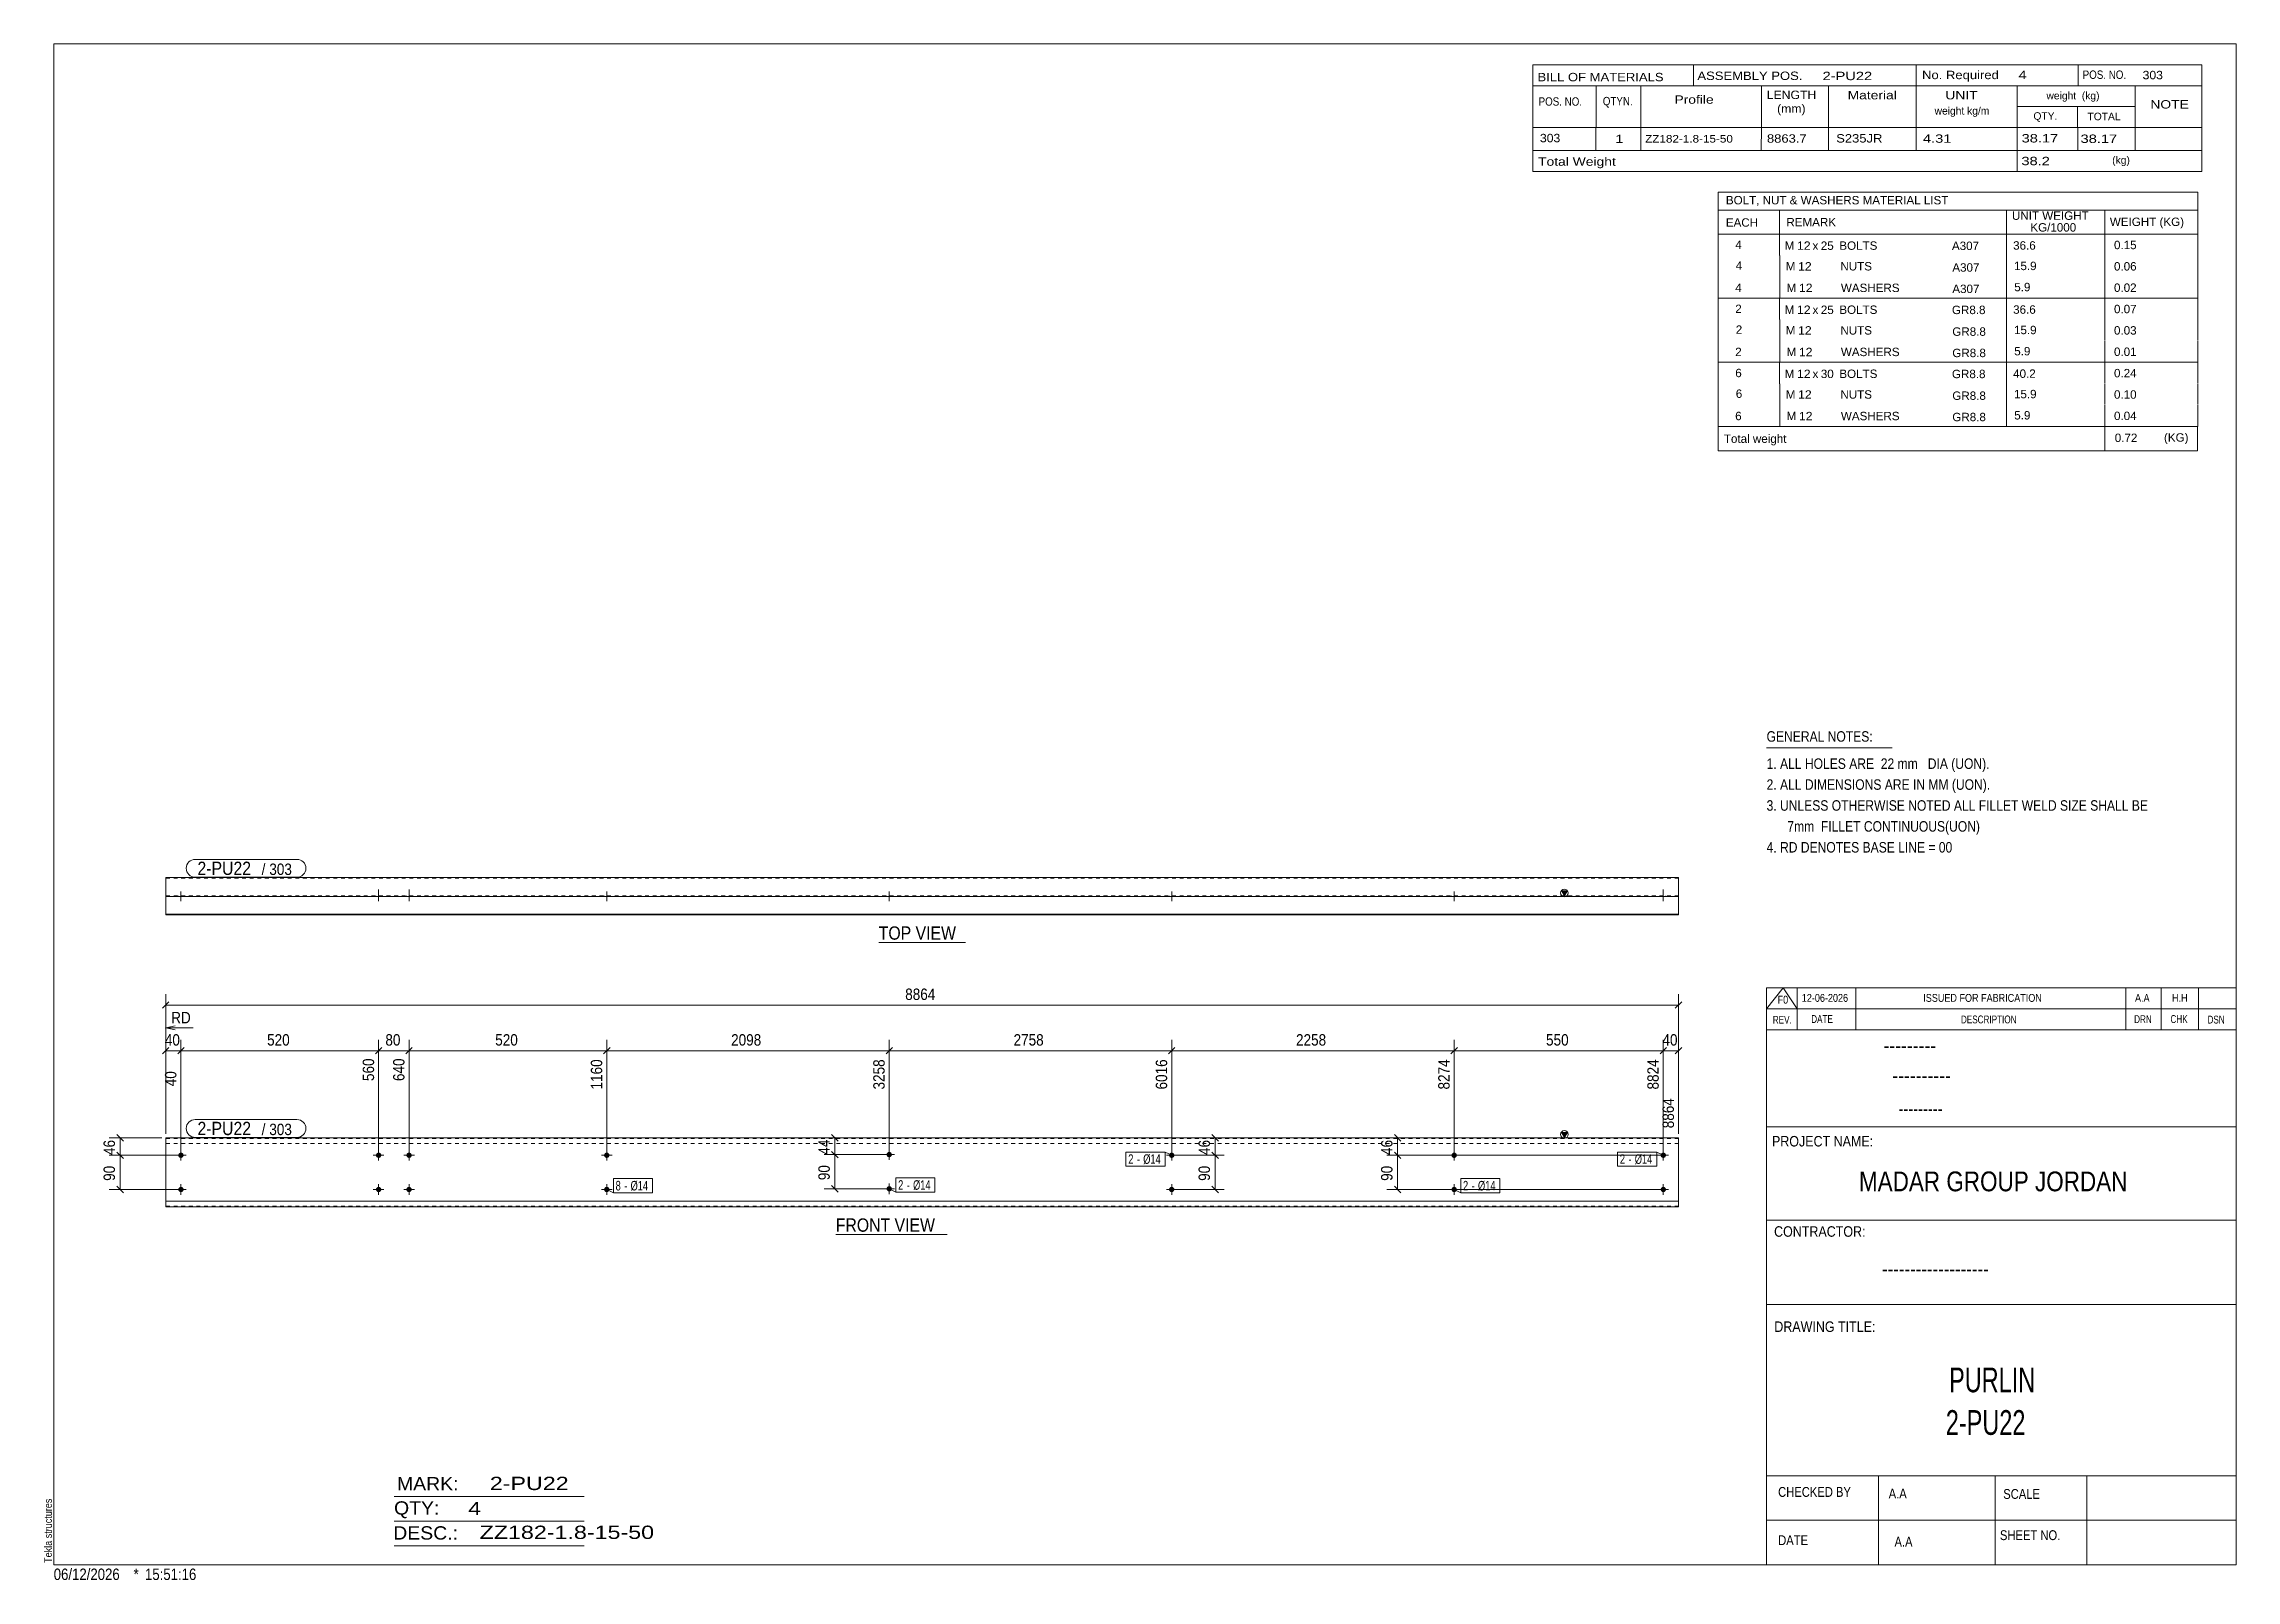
# Model space of a CAD drawing. Header units: millimetres. Extents: x 2 to 579, y 1 to 405.
import ezdxf

# ---------------------------------------------------------------- set-up
doc = ezdxf.new("R2010")
doc.units = ezdxf.units.MM
doc.linetypes.add('XKITLINE00', pattern=[0])
doc.linetypes.add('XKITLINE01', pattern=[4, 1, -1, 1, -1])
for name, color, linetype, lineweight in [('Bolt', 3, 'Continuous', 0), ('BoltMark', 7, 'Continuous', 0), ('Dimensions', 7, 'Continuous', 0), ('DrawingSheet', 5, 'Continuous', 0), ('OtherObjectType', 7, 'Continuous', 0), ('Part', 2, 'Continuous', 0), ('PartMark', 7, 'Continuous', 0)]:
    doc.layers.add(name, color=color, linetype=linetype, lineweight=lineweight)
doc.styles.add('@ARIAL_UNICODE_MS_BOLD', font='ARIAL.TTF')
doc.styles.add('ARIAL', font='ARIAL.TTF')
doc.styles.add('ARIAL_NARROW', font='ARIALN.TTF')
doc.styles.add('COMIC_SANS_MS_BOLD', font='COMICBD.TTF')
doc.styles.add('SWIS721_EX_BT', font='ARIAL.TTF')
doc.styles.add('SWISSE', font='ARIAL.TTF')

# ---------------------------------------------------------------- blocks, each defined once
blk = doc.blocks.new('*A1')
at = {"layer": 'Bolt'}
for points in [[(299.74, 112.67), (299.73, 112.63), (299.73, 112.6), (299.72, 112.56), (299.72, 112.53), (299.71, 112.5), (299.7, 112.46), (299.68, 112.43), (299.67, 112.4), (299.66, 112.37), (299.64, 112.34), (299.62, 112.31), (299.6, 112.28), (299.58, 112.26), (299.56, 112.23), (299.53, 112.2), (299.51, 112.18), (299.48, 112.16), (299.45, 112.14), (299.43, 112.12), (299.4, 112.1), (299.37, 112.08), (299.34, 112.07), (299.31, 112.05), (299.27, 112.04), (299.24, 112.03), (299.21, 112.02), (299.17, 112.01), (299.14, 112.01), (299.11, 112), (299.07, 112), (299.04, 112), (299, 112), (298.97, 112), (298.94, 112.01), (298.9, 112.01), (298.87, 112.02), (298.83, 112.03), (298.8, 112.04), (298.77, 112.05), (298.74, 112.07), (298.71, 112.08), (298.68, 112.1), (298.65, 112.12), (298.62, 112.14), (298.59, 112.16), (298.57, 112.18), (298.54, 112.2), (298.52, 112.23), (298.5, 112.26), (298.48, 112.28), (298.46, 112.31), (298.44, 112.34), (298.42, 112.37), (298.41, 112.4), (298.39, 112.43), (298.38, 112.46), (298.37, 112.5), (298.36, 112.53), (298.35, 112.56), (298.35, 112.6), (298.34, 112.63), (298.34, 112.67), (298.34, 112.7), (298.34, 112.73), (298.34, 112.77), (298.35, 112.8), (298.35, 112.84), (298.36, 112.87), (298.37, 112.9), (298.38, 112.94), (298.39, 112.97), (298.41, 113), (298.42, 113.03), (298.44, 113.06), (298.46, 113.09), (298.48, 113.12), (298.5, 113.14), (298.52, 113.17), (298.54, 113.19), (298.57, 113.22), (298.59, 113.24), (298.62, 113.26), (298.65, 113.28), (298.68, 113.3), (298.71, 113.32), (298.74, 113.33), (298.77, 113.35), (298.8, 113.36), (298.83, 113.37), (298.87, 113.38), (298.9, 113.39), (298.94, 113.39), (298.97, 113.4), (299, 113.4), (299.04, 113.4), (299.07, 113.4), (299.11, 113.4), (299.14, 113.39), (299.17, 113.39), (299.21, 113.38), (299.24, 113.37), (299.27, 113.36), (299.31, 113.35), (299.34, 113.33), (299.37, 113.32), (299.4, 113.3), (299.43, 113.28), (299.45, 113.26), (299.48, 113.24), (299.51, 113.22), (299.53, 113.19), (299.56, 113.17), (299.58, 113.14), (299.6, 113.12), (299.62, 113.09), (299.64, 113.06), (299.66, 113.03), (299.67, 113), (299.68, 112.97), (299.7, 112.94), (299.71, 112.9), (299.72, 112.87), (299.72, 112.84), (299.73, 112.8), (299.73, 112.77), (299.74, 112.73), (299.74, 112.7)], [(299.74, 103.67), (299.73, 103.63), (299.73, 103.6), (299.72, 103.56), (299.72, 103.53), (299.71, 103.5), (299.7, 103.46), (299.68, 103.43), (299.67, 103.4), (299.66, 103.37), (299.64, 103.34), (299.62, 103.31), (299.6, 103.28), (299.58, 103.26), (299.56, 103.23), (299.53, 103.2), (299.51, 103.18), (299.48, 103.16), (299.45, 103.14), (299.43, 103.12), (299.4, 103.1), (299.37, 103.08), (299.34, 103.07), (299.31, 103.05), (299.27, 103.04), (299.24, 103.03), (299.21, 103.02), (299.17, 103.01), (299.14, 103.01), (299.11, 103), (299.07, 103), (299.04, 103), (299, 103), (298.97, 103), (298.94, 103.01), (298.9, 103.01), (298.87, 103.02), (298.83, 103.03), (298.8, 103.04), (298.77, 103.05), (298.74, 103.07), (298.71, 103.08), (298.68, 103.1), (298.65, 103.12), (298.62, 103.14), (298.59, 103.16), (298.57, 103.18), (298.54, 103.2), (298.52, 103.23), (298.5, 103.26), (298.48, 103.28), (298.46, 103.31), (298.44, 103.34), (298.42, 103.37), (298.41, 103.4), (298.39, 103.43), (298.38, 103.46), (298.37, 103.5), (298.36, 103.53), (298.35, 103.56), (298.35, 103.6), (298.34, 103.63), (298.34, 103.67), (298.34, 103.7), (298.34, 103.73), (298.34, 103.77), (298.35, 103.8), (298.35, 103.84), (298.36, 103.87), (298.37, 103.9), (298.38, 103.94), (298.39, 103.97), (298.41, 104), (298.42, 104.03), (298.44, 104.06), (298.46, 104.09), (298.48, 104.12), (298.5, 104.14), (298.52, 104.17), (298.54, 104.19), (298.57, 104.22), (298.59, 104.24), (298.62, 104.26), (298.65, 104.28), (298.68, 104.3), (298.71, 104.32), (298.74, 104.33), (298.77, 104.35), (298.8, 104.36), (298.83, 104.37), (298.87, 104.38), (298.9, 104.39), (298.94, 104.39), (298.97, 104.4), (299, 104.4), (299.04, 104.4), (299.07, 104.4), (299.11, 104.4), (299.14, 104.39), (299.17, 104.39), (299.21, 104.38), (299.24, 104.37), (299.27, 104.36), (299.31, 104.35), (299.34, 104.33), (299.37, 104.32), (299.4, 104.3), (299.43, 104.28), (299.45, 104.26), (299.48, 104.24), (299.51, 104.22), (299.53, 104.19), (299.56, 104.17), (299.58, 104.14), (299.6, 104.12), (299.62, 104.09), (299.64, 104.06), (299.66, 104.03), (299.67, 104), (299.68, 103.97), (299.7, 103.94), (299.71, 103.9), (299.72, 103.87), (299.72, 103.84), (299.73, 103.8), (299.73, 103.77), (299.74, 103.73), (299.74, 103.7)]]:
    blk.add_hatch(color=3, dxfattribs=at).paths.add_polyline_path(points, flags=17)
at = {"layer": 'Bolt', "color": 3, "linetype": 'XKITLINE00', "lineweight": 0}
for p, q in [((297.64, 112.7), (300.44, 112.7)), ((299.04, 114.1), (299.04, 111.3)), ((299.04, 105.1), (299.04, 102.3)), ((297.64, 103.7), (300.44, 103.7))]:
    blk.add_line(p, q, dxfattribs=at)
blk = doc.blocks.new('*A2')
at = {"layer": 'Bolt'}
for points in [[(225.44, 112.85), (225.44, 112.81), (225.44, 112.78), (225.43, 112.74), (225.42, 112.71), (225.41, 112.68), (225.4, 112.64), (225.39, 112.61), (225.38, 112.58), (225.36, 112.55), (225.34, 112.52), (225.33, 112.49), (225.31, 112.46), (225.29, 112.44), (225.26, 112.41), (225.24, 112.38), (225.21, 112.36), (225.19, 112.34), (225.16, 112.32), (225.13, 112.3), (225.1, 112.28), (225.07, 112.26), (225.04, 112.25), (225.01, 112.23), (224.98, 112.22), (224.95, 112.21), (224.91, 112.2), (224.88, 112.19), (224.85, 112.19), (224.81, 112.18), (224.78, 112.18), (224.74, 112.18), (224.71, 112.18), (224.68, 112.18), (224.64, 112.19), (224.61, 112.19), (224.57, 112.2), (224.54, 112.21), (224.51, 112.22), (224.48, 112.23), (224.44, 112.25), (224.41, 112.26), (224.38, 112.28), (224.36, 112.3), (224.33, 112.32), (224.3, 112.34), (224.27, 112.36), (224.25, 112.38), (224.23, 112.41), (224.2, 112.44), (224.18, 112.46), (224.16, 112.49), (224.14, 112.52), (224.13, 112.55), (224.11, 112.58), (224.1, 112.61), (224.08, 112.64), (224.07, 112.68), (224.06, 112.71), (224.06, 112.74), (224.05, 112.78), (224.05, 112.81), (224.04, 112.85), (224.04, 112.88), (224.04, 112.91), (224.05, 112.95), (224.05, 112.98), (224.06, 113.02), (224.06, 113.05), (224.07, 113.08), (224.08, 113.12), (224.1, 113.15), (224.11, 113.18), (224.13, 113.21), (224.14, 113.24), (224.16, 113.27), (224.18, 113.3), (224.2, 113.32), (224.23, 113.35), (224.25, 113.37), (224.27, 113.4), (224.3, 113.42), (224.33, 113.44), (224.36, 113.46), (224.38, 113.48), (224.41, 113.5), (224.44, 113.51), (224.48, 113.53), (224.51, 113.54), (224.54, 113.55), (224.57, 113.56), (224.61, 113.57), (224.64, 113.57), (224.68, 113.58), (224.71, 113.58), (224.74, 113.58), (224.78, 113.58), (224.81, 113.58), (224.85, 113.57), (224.88, 113.57), (224.91, 113.56), (224.95, 113.55), (224.98, 113.54), (225.01, 113.53), (225.04, 113.51), (225.07, 113.5), (225.1, 113.48), (225.13, 113.46), (225.16, 113.44), (225.19, 113.42), (225.21, 113.4), (225.24, 113.37), (225.26, 113.35), (225.29, 113.32), (225.31, 113.3), (225.33, 113.27), (225.34, 113.24), (225.36, 113.21), (225.38, 113.18), (225.39, 113.15), (225.4, 113.12), (225.41, 113.08), (225.42, 113.05), (225.43, 113.02), (225.44, 112.98), (225.44, 112.95), (225.44, 112.91), (225.44, 112.88)], [(225.44, 103.85), (225.44, 103.81), (225.44, 103.78), (225.43, 103.74), (225.42, 103.71), (225.41, 103.68), (225.4, 103.64), (225.39, 103.61), (225.38, 103.58), (225.36, 103.55), (225.34, 103.52), (225.33, 103.49), (225.31, 103.46), (225.29, 103.44), (225.26, 103.41), (225.24, 103.38), (225.21, 103.36), (225.19, 103.34), (225.16, 103.32), (225.13, 103.3), (225.1, 103.28), (225.07, 103.26), (225.04, 103.25), (225.01, 103.23), (224.98, 103.22), (224.95, 103.21), (224.91, 103.2), (224.88, 103.19), (224.85, 103.19), (224.81, 103.18), (224.78, 103.18), (224.74, 103.18), (224.71, 103.18), (224.68, 103.18), (224.64, 103.19), (224.61, 103.19), (224.57, 103.2), (224.54, 103.21), (224.51, 103.22), (224.48, 103.23), (224.44, 103.25), (224.41, 103.26), (224.38, 103.28), (224.36, 103.3), (224.33, 103.32), (224.3, 103.34), (224.27, 103.36), (224.25, 103.38), (224.23, 103.41), (224.2, 103.44), (224.18, 103.46), (224.16, 103.49), (224.14, 103.52), (224.13, 103.55), (224.11, 103.58), (224.1, 103.61), (224.08, 103.64), (224.07, 103.68), (224.06, 103.71), (224.06, 103.74), (224.05, 103.78), (224.05, 103.81), (224.04, 103.85), (224.04, 103.88), (224.04, 103.91), (224.05, 103.95), (224.05, 103.98), (224.06, 104.02), (224.06, 104.05), (224.07, 104.08), (224.08, 104.12), (224.1, 104.15), (224.11, 104.18), (224.13, 104.21), (224.14, 104.24), (224.16, 104.27), (224.18, 104.3), (224.2, 104.32), (224.23, 104.35), (224.25, 104.37), (224.27, 104.4), (224.3, 104.42), (224.33, 104.44), (224.36, 104.46), (224.38, 104.48), (224.41, 104.5), (224.44, 104.51), (224.48, 104.53), (224.51, 104.54), (224.54, 104.55), (224.57, 104.56), (224.61, 104.57), (224.64, 104.57), (224.68, 104.58), (224.71, 104.58), (224.74, 104.58), (224.78, 104.58), (224.81, 104.58), (224.85, 104.57), (224.88, 104.57), (224.91, 104.56), (224.95, 104.55), (224.98, 104.54), (225.01, 104.53), (225.04, 104.51), (225.07, 104.5), (225.1, 104.48), (225.13, 104.46), (225.16, 104.44), (225.19, 104.42), (225.21, 104.4), (225.24, 104.37), (225.26, 104.35), (225.29, 104.32), (225.31, 104.3), (225.33, 104.27), (225.34, 104.24), (225.36, 104.21), (225.38, 104.18), (225.39, 104.15), (225.4, 104.12), (225.41, 104.08), (225.42, 104.05), (225.43, 104.02), (225.44, 103.98), (225.44, 103.95), (225.44, 103.91), (225.44, 103.88)]]:
    blk.add_hatch(color=3, dxfattribs=at).paths.add_polyline_path(points, flags=17)
at = {"layer": 'Bolt', "color": 3, "linetype": 'XKITLINE00', "lineweight": 0}
for p, q in [((223.34, 112.88), (226.14, 112.88)), ((224.74, 114.28), (224.74, 111.48)), ((223.34, 103.88), (226.14, 103.88)), ((224.74, 105.28), (224.74, 102.48))]:
    blk.add_line(p, q, dxfattribs=at)
blk = doc.blocks.new('*A3')
at = {"layer": 'Bolt'}
for points in [[(429.03, 112.67), (429.03, 112.63), (429.02, 112.6), (429.02, 112.56), (429.01, 112.53), (429, 112.5), (428.99, 112.46), (428.98, 112.43), (428.96, 112.4), (428.95, 112.37), (428.93, 112.34), (428.91, 112.31), (428.89, 112.28), (428.87, 112.26), (428.85, 112.23), (428.83, 112.2), (428.8, 112.18), (428.78, 112.16), (428.75, 112.14), (428.72, 112.12), (428.69, 112.1), (428.66, 112.08), (428.63, 112.07), (428.6, 112.05), (428.57, 112.04), (428.53, 112.03), (428.5, 112.02), (428.47, 112.01), (428.43, 112.01), (428.4, 112), (428.37, 112), (428.33, 112), (428.3, 112), (428.26, 112), (428.23, 112.01), (428.2, 112.01), (428.16, 112.02), (428.13, 112.03), (428.1, 112.04), (428.06, 112.05), (428.03, 112.07), (428, 112.08), (427.97, 112.1), (427.94, 112.12), (427.91, 112.14), (427.89, 112.16), (427.86, 112.18), (427.84, 112.2), (427.81, 112.23), (427.79, 112.26), (427.77, 112.28), (427.75, 112.31), (427.73, 112.34), (427.71, 112.37), (427.7, 112.4), (427.69, 112.43), (427.67, 112.46), (427.66, 112.5), (427.65, 112.53), (427.65, 112.56), (427.64, 112.6), (427.64, 112.63), (427.63, 112.67), (427.63, 112.7), (427.63, 112.73), (427.64, 112.77), (427.64, 112.8), (427.65, 112.84), (427.65, 112.87), (427.66, 112.9), (427.67, 112.94), (427.69, 112.97), (427.7, 113), (427.71, 113.03), (427.73, 113.06), (427.75, 113.09), (427.77, 113.12), (427.79, 113.14), (427.81, 113.17), (427.84, 113.19), (427.86, 113.22), (427.89, 113.24), (427.91, 113.26), (427.94, 113.28), (427.97, 113.3), (428, 113.32), (428.03, 113.33), (428.06, 113.35), (428.1, 113.36), (428.13, 113.37), (428.16, 113.38), (428.2, 113.39), (428.23, 113.39), (428.26, 113.4), (428.3, 113.4), (428.33, 113.4), (428.37, 113.4), (428.4, 113.4), (428.43, 113.39), (428.47, 113.39), (428.5, 113.38), (428.53, 113.37), (428.57, 113.36), (428.6, 113.35), (428.63, 113.33), (428.66, 113.32), (428.69, 113.3), (428.72, 113.28), (428.75, 113.26), (428.78, 113.24), (428.8, 113.22), (428.83, 113.19), (428.85, 113.17), (428.87, 113.14), (428.89, 113.12), (428.91, 113.09), (428.93, 113.06), (428.95, 113.03), (428.96, 113), (428.98, 112.97), (428.99, 112.94), (429, 112.9), (429.01, 112.87), (429.02, 112.84), (429.02, 112.8), (429.03, 112.77), (429.03, 112.73), (429.03, 112.7)], [(429.03, 103.67), (429.03, 103.63), (429.02, 103.6), (429.02, 103.56), (429.01, 103.53), (429, 103.5), (428.99, 103.46), (428.98, 103.43), (428.96, 103.4), (428.95, 103.37), (428.93, 103.34), (428.91, 103.31), (428.89, 103.28), (428.87, 103.26), (428.85, 103.23), (428.83, 103.2), (428.8, 103.18), (428.78, 103.16), (428.75, 103.14), (428.72, 103.12), (428.69, 103.1), (428.66, 103.08), (428.63, 103.07), (428.6, 103.05), (428.57, 103.04), (428.53, 103.03), (428.5, 103.02), (428.47, 103.01), (428.43, 103.01), (428.4, 103), (428.37, 103), (428.33, 103), (428.3, 103), (428.26, 103), (428.23, 103.01), (428.2, 103.01), (428.16, 103.02), (428.13, 103.03), (428.1, 103.04), (428.06, 103.05), (428.03, 103.07), (428, 103.08), (427.97, 103.1), (427.94, 103.12), (427.91, 103.14), (427.89, 103.16), (427.86, 103.18), (427.84, 103.2), (427.81, 103.23), (427.79, 103.26), (427.77, 103.28), (427.75, 103.31), (427.73, 103.34), (427.71, 103.37), (427.7, 103.4), (427.69, 103.43), (427.67, 103.46), (427.66, 103.5), (427.65, 103.53), (427.65, 103.56), (427.64, 103.6), (427.64, 103.63), (427.63, 103.67), (427.63, 103.7), (427.63, 103.73), (427.64, 103.77), (427.64, 103.8), (427.65, 103.84), (427.65, 103.87), (427.66, 103.9), (427.67, 103.94), (427.69, 103.97), (427.7, 104), (427.71, 104.03), (427.73, 104.06), (427.75, 104.09), (427.77, 104.12), (427.79, 104.14), (427.81, 104.17), (427.84, 104.19), (427.86, 104.22), (427.89, 104.24), (427.91, 104.26), (427.94, 104.28), (427.97, 104.3), (428, 104.32), (428.03, 104.33), (428.06, 104.35), (428.1, 104.36), (428.13, 104.37), (428.16, 104.38), (428.2, 104.39), (428.23, 104.39), (428.26, 104.4), (428.3, 104.4), (428.33, 104.4), (428.37, 104.4), (428.4, 104.4), (428.43, 104.39), (428.47, 104.39), (428.5, 104.38), (428.53, 104.37), (428.57, 104.36), (428.6, 104.35), (428.63, 104.33), (428.66, 104.32), (428.69, 104.3), (428.72, 104.28), (428.75, 104.26), (428.78, 104.24), (428.8, 104.22), (428.83, 104.19), (428.85, 104.17), (428.87, 104.14), (428.89, 104.12), (428.91, 104.09), (428.93, 104.06), (428.95, 104.03), (428.96, 104), (428.98, 103.97), (428.99, 103.94), (429, 103.9), (429.01, 103.87), (429.02, 103.84), (429.02, 103.8), (429.03, 103.77), (429.03, 103.73), (429.03, 103.7)]]:
    blk.add_hatch(color=3, dxfattribs=at).paths.add_polyline_path(points, flags=17)
at = {"layer": 'Bolt', "color": 3, "linetype": 'XKITLINE00', "lineweight": 0}
for p, q in [((426.93, 112.7), (429.73, 112.7)), ((428.33, 114.1), (428.33, 111.3)), ((428.33, 105.1), (428.33, 102.3)), ((426.93, 103.7), (429.73, 103.7))]:
    blk.add_line(p, q, dxfattribs=at)
blk = doc.blocks.new('*A4')
at = {"layer": 'Bolt'}
for points in [[(91.15, 112.67), (91.15, 112.63), (91.14, 112.6), (91.14, 112.56), (91.13, 112.53), (91.12, 112.5), (91.11, 112.46), (91.1, 112.43), (91.08, 112.4), (91.07, 112.37), (91.05, 112.34), (91.03, 112.31), (91.01, 112.28), (90.99, 112.26), (90.97, 112.23), (90.94, 112.2), (90.92, 112.18), (90.89, 112.16), (90.87, 112.14), (90.84, 112.12), (90.81, 112.1), (90.78, 112.08), (90.75, 112.07), (90.72, 112.05), (90.69, 112.04), (90.65, 112.03), (90.62, 112.02), (90.59, 112.01), (90.55, 112.01), (90.52, 112), (90.48, 112), (90.45, 112), (90.42, 112), (90.38, 112), (90.35, 112.01), (90.31, 112.01), (90.28, 112.02), (90.25, 112.03), (90.21, 112.04), (90.18, 112.05), (90.15, 112.07), (90.12, 112.08), (90.09, 112.1), (90.06, 112.12), (90.03, 112.14), (90.01, 112.16), (89.98, 112.18), (89.96, 112.2), (89.93, 112.23), (89.91, 112.26), (89.89, 112.28), (89.87, 112.31), (89.85, 112.34), (89.83, 112.37), (89.82, 112.4), (89.8, 112.43), (89.79, 112.46), (89.78, 112.5), (89.77, 112.53), (89.76, 112.56), (89.76, 112.6), (89.75, 112.63), (89.75, 112.67), (89.75, 112.7), (89.75, 112.73), (89.75, 112.77), (89.76, 112.8), (89.76, 112.84), (89.77, 112.87), (89.78, 112.9), (89.79, 112.94), (89.8, 112.97), (89.82, 113), (89.83, 113.03), (89.85, 113.06), (89.87, 113.09), (89.89, 113.12), (89.91, 113.14), (89.93, 113.17), (89.96, 113.19), (89.98, 113.22), (90.01, 113.24), (90.03, 113.26), (90.06, 113.28), (90.09, 113.3), (90.12, 113.32), (90.15, 113.33), (90.18, 113.35), (90.21, 113.36), (90.25, 113.37), (90.28, 113.38), (90.31, 113.39), (90.35, 113.39), (90.38, 113.4), (90.42, 113.4), (90.45, 113.4), (90.48, 113.4), (90.52, 113.4), (90.55, 113.39), (90.59, 113.39), (90.62, 113.38), (90.65, 113.37), (90.69, 113.36), (90.72, 113.35), (90.75, 113.33), (90.78, 113.32), (90.81, 113.3), (90.84, 113.28), (90.87, 113.26), (90.89, 113.24), (90.92, 113.22), (90.94, 113.19), (90.97, 113.17), (90.99, 113.14), (91.01, 113.12), (91.03, 113.09), (91.05, 113.06), (91.07, 113.03), (91.08, 113), (91.1, 112.97), (91.11, 112.94), (91.12, 112.9), (91.13, 112.87), (91.14, 112.84), (91.14, 112.8), (91.15, 112.77), (91.15, 112.73), (91.15, 112.7)], [(99.15, 112.67), (99.15, 112.63), (99.14, 112.6), (99.14, 112.56), (99.13, 112.53), (99.12, 112.5), (99.11, 112.46), (99.1, 112.43), (99.08, 112.4), (99.07, 112.37), (99.05, 112.34), (99.03, 112.31), (99.01, 112.28), (98.99, 112.26), (98.97, 112.23), (98.94, 112.2), (98.92, 112.18), (98.89, 112.16), (98.87, 112.14), (98.84, 112.12), (98.81, 112.1), (98.78, 112.08), (98.75, 112.07), (98.72, 112.05), (98.69, 112.04), (98.65, 112.03), (98.62, 112.02), (98.59, 112.01), (98.55, 112.01), (98.52, 112), (98.48, 112), (98.45, 112), (98.42, 112), (98.38, 112), (98.35, 112.01), (98.31, 112.01), (98.28, 112.02), (98.25, 112.03), (98.21, 112.04), (98.18, 112.05), (98.15, 112.07), (98.12, 112.08), (98.09, 112.1), (98.06, 112.12), (98.03, 112.14), (98.01, 112.16), (97.98, 112.18), (97.96, 112.2), (97.93, 112.23), (97.91, 112.26), (97.89, 112.28), (97.87, 112.31), (97.85, 112.34), (97.83, 112.37), (97.82, 112.4), (97.8, 112.43), (97.79, 112.46), (97.78, 112.5), (97.77, 112.53), (97.76, 112.56), (97.76, 112.6), (97.75, 112.63), (97.75, 112.67), (97.75, 112.7), (97.75, 112.73), (97.75, 112.77), (97.76, 112.8), (97.76, 112.84), (97.77, 112.87), (97.78, 112.9), (97.79, 112.94), (97.8, 112.97), (97.82, 113), (97.83, 113.03), (97.85, 113.06), (97.87, 113.09), (97.89, 113.12), (97.91, 113.14), (97.93, 113.17), (97.96, 113.19), (97.98, 113.22), (98.01, 113.24), (98.03, 113.26), (98.06, 113.28), (98.09, 113.3), (98.12, 113.32), (98.15, 113.33), (98.18, 113.35), (98.21, 113.36), (98.25, 113.37), (98.28, 113.38), (98.31, 113.39), (98.35, 113.39), (98.38, 113.4), (98.42, 113.4), (98.45, 113.4), (98.48, 113.4), (98.52, 113.4), (98.55, 113.39), (98.59, 113.39), (98.62, 113.38), (98.65, 113.37), (98.69, 113.36), (98.72, 113.35), (98.75, 113.33), (98.78, 113.32), (98.81, 113.3), (98.84, 113.28), (98.87, 113.26), (98.89, 113.24), (98.92, 113.22), (98.94, 113.19), (98.97, 113.17), (98.99, 113.14), (99.01, 113.12), (99.03, 113.09), (99.05, 113.06), (99.07, 113.03), (99.08, 113), (99.1, 112.97), (99.11, 112.94), (99.12, 112.9), (99.13, 112.87), (99.14, 112.84), (99.14, 112.8), (99.15, 112.77), (99.15, 112.73), (99.15, 112.7)], [(91.15, 103.67), (91.15, 103.63), (91.14, 103.6), (91.14, 103.56), (91.13, 103.53), (91.12, 103.5), (91.11, 103.46), (91.1, 103.43), (91.08, 103.4), (91.07, 103.37), (91.05, 103.34), (91.03, 103.31), (91.01, 103.28), (90.99, 103.26), (90.97, 103.23), (90.94, 103.2), (90.92, 103.18), (90.89, 103.16), (90.87, 103.14), (90.84, 103.12), (90.81, 103.1), (90.78, 103.08), (90.75, 103.07), (90.72, 103.05), (90.69, 103.04), (90.65, 103.03), (90.62, 103.02), (90.59, 103.01), (90.55, 103.01), (90.52, 103), (90.48, 103), (90.45, 103), (90.42, 103), (90.38, 103), (90.35, 103.01), (90.31, 103.01), (90.28, 103.02), (90.25, 103.03), (90.21, 103.04), (90.18, 103.05), (90.15, 103.07), (90.12, 103.08), (90.09, 103.1), (90.06, 103.12), (90.03, 103.14), (90.01, 103.16), (89.98, 103.18), (89.96, 103.2), (89.93, 103.23), (89.91, 103.26), (89.89, 103.28), (89.87, 103.31), (89.85, 103.34), (89.83, 103.37), (89.82, 103.4), (89.8, 103.43), (89.79, 103.46), (89.78, 103.5), (89.77, 103.53), (89.76, 103.56), (89.76, 103.6), (89.75, 103.63), (89.75, 103.67), (89.75, 103.7), (89.75, 103.73), (89.75, 103.77), (89.76, 103.8), (89.76, 103.84), (89.77, 103.87), (89.78, 103.9), (89.79, 103.94), (89.8, 103.97), (89.82, 104), (89.83, 104.03), (89.85, 104.06), (89.87, 104.09), (89.89, 104.12), (89.91, 104.14), (89.93, 104.17), (89.96, 104.19), (89.98, 104.22), (90.01, 104.24), (90.03, 104.26), (90.06, 104.28), (90.09, 104.3), (90.12, 104.32), (90.15, 104.33), (90.18, 104.35), (90.21, 104.36), (90.25, 104.37), (90.28, 104.38), (90.31, 104.39), (90.35, 104.39), (90.38, 104.4), (90.42, 104.4), (90.45, 104.4), (90.48, 104.4), (90.52, 104.4), (90.55, 104.39), (90.59, 104.39), (90.62, 104.38), (90.65, 104.37), (90.69, 104.36), (90.72, 104.35), (90.75, 104.33), (90.78, 104.32), (90.81, 104.3), (90.84, 104.28), (90.87, 104.26), (90.89, 104.24), (90.92, 104.22), (90.94, 104.19), (90.97, 104.17), (90.99, 104.14), (91.01, 104.12), (91.03, 104.09), (91.05, 104.06), (91.07, 104.03), (91.08, 104), (91.1, 103.97), (91.11, 103.94), (91.12, 103.9), (91.13, 103.87), (91.14, 103.84), (91.14, 103.8), (91.15, 103.77), (91.15, 103.73), (91.15, 103.7)], [(99.15, 103.67), (99.15, 103.63), (99.14, 103.6), (99.14, 103.56), (99.13, 103.53), (99.12, 103.5), (99.11, 103.46), (99.1, 103.43), (99.08, 103.4), (99.07, 103.37), (99.05, 103.34), (99.03, 103.31), (99.01, 103.28), (98.99, 103.26), (98.97, 103.23), (98.94, 103.2), (98.92, 103.18), (98.89, 103.16), (98.87, 103.14), (98.84, 103.12), (98.81, 103.1), (98.78, 103.08), (98.75, 103.07), (98.72, 103.05), (98.69, 103.04), (98.65, 103.03), (98.62, 103.02), (98.59, 103.01), (98.55, 103.01), (98.52, 103), (98.48, 103), (98.45, 103), (98.42, 103), (98.38, 103), (98.35, 103.01), (98.31, 103.01), (98.28, 103.02), (98.25, 103.03), (98.21, 103.04), (98.18, 103.05), (98.15, 103.07), (98.12, 103.08), (98.09, 103.1), (98.06, 103.12), (98.03, 103.14), (98.01, 103.16), (97.98, 103.18), (97.96, 103.2), (97.93, 103.23), (97.91, 103.26), (97.89, 103.28), (97.87, 103.31), (97.85, 103.34), (97.83, 103.37), (97.82, 103.4), (97.8, 103.43), (97.79, 103.46), (97.78, 103.5), (97.77, 103.53), (97.76, 103.56), (97.76, 103.6), (97.75, 103.63), (97.75, 103.67), (97.75, 103.7), (97.75, 103.73), (97.75, 103.77), (97.76, 103.8), (97.76, 103.84), (97.77, 103.87), (97.78, 103.9), (97.79, 103.94), (97.8, 103.97), (97.82, 104), (97.83, 104.03), (97.85, 104.06), (97.87, 104.09), (97.89, 104.12), (97.91, 104.14), (97.93, 104.17), (97.96, 104.19), (97.98, 104.22), (98.01, 104.24), (98.03, 104.26), (98.06, 104.28), (98.09, 104.3), (98.12, 104.32), (98.15, 104.33), (98.18, 104.35), (98.21, 104.36), (98.25, 104.37), (98.28, 104.38), (98.31, 104.39), (98.35, 104.39), (98.38, 104.4), (98.42, 104.4), (98.45, 104.4), (98.48, 104.4), (98.52, 104.4), (98.55, 104.39), (98.59, 104.39), (98.62, 104.38), (98.65, 104.37), (98.69, 104.36), (98.72, 104.35), (98.75, 104.33), (98.78, 104.32), (98.81, 104.3), (98.84, 104.28), (98.87, 104.26), (98.89, 104.24), (98.92, 104.22), (98.94, 104.19), (98.97, 104.17), (98.99, 104.14), (99.01, 104.12), (99.03, 104.09), (99.05, 104.06), (99.07, 104.03), (99.08, 104), (99.1, 103.97), (99.11, 103.94), (99.12, 103.9), (99.13, 103.87), (99.14, 103.84), (99.14, 103.8), (99.15, 103.77), (99.15, 103.73), (99.15, 103.7)]]:
    blk.add_hatch(color=3, dxfattribs=at).paths.add_polyline_path(points, flags=17)
at = {"layer": 'Bolt', "color": 3, "linetype": 'XKITLINE00', "lineweight": 0}
for p, q in [((89.05, 112.7), (91.85, 112.7)), ((90.45, 114.1), (90.45, 111.3)), ((97.05, 112.7), (99.85, 112.7)), ((98.45, 114.1), (98.45, 111.3)), ((90.45, 105.1), (90.45, 102.3)), ((98.45, 105.1), (98.45, 102.3)), ((89.05, 103.7), (91.85, 103.7)), ((97.05, 103.7), (99.85, 103.7))]:
    blk.add_line(p, q, dxfattribs=at)
blk = doc.blocks.new('*A5')
at = {"layer": 'Bolt'}
for points in [[(374.03, 112.67), (374.03, 112.63), (374.02, 112.6), (374.02, 112.56), (374.01, 112.53), (374, 112.5), (373.99, 112.46), (373.98, 112.43), (373.96, 112.4), (373.95, 112.37), (373.93, 112.34), (373.91, 112.31), (373.89, 112.28), (373.87, 112.26), (373.85, 112.23), (373.83, 112.2), (373.8, 112.18), (373.78, 112.16), (373.75, 112.14), (373.72, 112.12), (373.69, 112.1), (373.66, 112.08), (373.63, 112.07), (373.6, 112.05), (373.57, 112.04), (373.53, 112.03), (373.5, 112.02), (373.47, 112.01), (373.43, 112.01), (373.4, 112), (373.37, 112), (373.33, 112), (373.3, 112), (373.26, 112), (373.23, 112.01), (373.2, 112.01), (373.16, 112.02), (373.13, 112.03), (373.1, 112.04), (373.06, 112.05), (373.03, 112.07), (373, 112.08), (372.97, 112.1), (372.94, 112.12), (372.91, 112.14), (372.89, 112.16), (372.86, 112.18), (372.84, 112.2), (372.81, 112.23), (372.79, 112.26), (372.77, 112.28), (372.75, 112.31), (372.73, 112.34), (372.71, 112.37), (372.7, 112.4), (372.69, 112.43), (372.67, 112.46), (372.66, 112.5), (372.65, 112.53), (372.65, 112.56), (372.64, 112.6), (372.64, 112.63), (372.63, 112.67), (372.63, 112.7), (372.63, 112.73), (372.64, 112.77), (372.64, 112.8), (372.65, 112.84), (372.65, 112.87), (372.66, 112.9), (372.67, 112.94), (372.69, 112.97), (372.7, 113), (372.71, 113.03), (372.73, 113.06), (372.75, 113.09), (372.77, 113.12), (372.79, 113.14), (372.81, 113.17), (372.84, 113.19), (372.86, 113.22), (372.89, 113.24), (372.91, 113.26), (372.94, 113.28), (372.97, 113.3), (373, 113.32), (373.03, 113.33), (373.06, 113.35), (373.1, 113.36), (373.13, 113.37), (373.16, 113.38), (373.2, 113.39), (373.23, 113.39), (373.26, 113.4), (373.3, 113.4), (373.33, 113.4), (373.37, 113.4), (373.4, 113.4), (373.43, 113.39), (373.47, 113.39), (373.5, 113.38), (373.53, 113.37), (373.57, 113.36), (373.6, 113.35), (373.63, 113.33), (373.66, 113.32), (373.69, 113.3), (373.72, 113.28), (373.75, 113.26), (373.78, 113.24), (373.8, 113.22), (373.83, 113.19), (373.85, 113.17), (373.87, 113.14), (373.89, 113.12), (373.91, 113.09), (373.93, 113.06), (373.95, 113.03), (373.96, 113), (373.98, 112.97), (373.99, 112.94), (374, 112.9), (374.01, 112.87), (374.02, 112.84), (374.02, 112.8), (374.03, 112.77), (374.03, 112.73), (374.03, 112.7)], [(374.03, 103.67), (374.03, 103.63), (374.02, 103.6), (374.02, 103.56), (374.01, 103.53), (374, 103.5), (373.99, 103.46), (373.98, 103.43), (373.96, 103.4), (373.95, 103.37), (373.93, 103.34), (373.91, 103.31), (373.89, 103.28), (373.87, 103.26), (373.85, 103.23), (373.83, 103.2), (373.8, 103.18), (373.78, 103.16), (373.75, 103.14), (373.72, 103.12), (373.69, 103.1), (373.66, 103.08), (373.63, 103.07), (373.6, 103.05), (373.57, 103.04), (373.53, 103.03), (373.5, 103.02), (373.47, 103.01), (373.43, 103.01), (373.4, 103), (373.37, 103), (373.33, 103), (373.3, 103), (373.26, 103), (373.23, 103.01), (373.2, 103.01), (373.16, 103.02), (373.13, 103.03), (373.1, 103.04), (373.06, 103.05), (373.03, 103.07), (373, 103.08), (372.97, 103.1), (372.94, 103.12), (372.91, 103.14), (372.89, 103.16), (372.86, 103.18), (372.84, 103.2), (372.81, 103.23), (372.79, 103.26), (372.77, 103.28), (372.75, 103.31), (372.73, 103.34), (372.71, 103.37), (372.7, 103.4), (372.69, 103.43), (372.67, 103.46), (372.66, 103.5), (372.65, 103.53), (372.65, 103.56), (372.64, 103.6), (372.64, 103.63), (372.63, 103.67), (372.63, 103.7), (372.63, 103.73), (372.64, 103.77), (372.64, 103.8), (372.65, 103.84), (372.65, 103.87), (372.66, 103.9), (372.67, 103.94), (372.69, 103.97), (372.7, 104), (372.71, 104.03), (372.73, 104.06), (372.75, 104.09), (372.77, 104.12), (372.79, 104.14), (372.81, 104.17), (372.84, 104.19), (372.86, 104.22), (372.89, 104.24), (372.91, 104.26), (372.94, 104.28), (372.97, 104.3), (373, 104.32), (373.03, 104.33), (373.06, 104.35), (373.1, 104.36), (373.13, 104.37), (373.16, 104.38), (373.2, 104.39), (373.23, 104.39), (373.26, 104.4), (373.3, 104.4), (373.33, 104.4), (373.37, 104.4), (373.4, 104.4), (373.43, 104.39), (373.47, 104.39), (373.5, 104.38), (373.53, 104.37), (373.57, 104.36), (373.6, 104.35), (373.63, 104.33), (373.66, 104.32), (373.69, 104.3), (373.72, 104.28), (373.75, 104.26), (373.78, 104.24), (373.8, 104.22), (373.83, 104.19), (373.85, 104.17), (373.87, 104.14), (373.89, 104.12), (373.91, 104.09), (373.93, 104.06), (373.95, 104.03), (373.96, 104), (373.98, 103.97), (373.99, 103.94), (374, 103.9), (374.01, 103.87), (374.02, 103.84), (374.02, 103.8), (374.03, 103.77), (374.03, 103.73), (374.03, 103.7)]]:
    blk.add_hatch(color=3, dxfattribs=at).paths.add_polyline_path(points, flags=17)
at = {"layer": 'Bolt', "color": 3, "linetype": 'XKITLINE00', "lineweight": 0}
for p, q in [((371.93, 112.7), (374.73, 112.7)), ((373.33, 114.1), (373.33, 111.3)), ((373.33, 105.1), (373.33, 102.3)), ((371.93, 103.7), (374.73, 103.7))]:
    blk.add_line(p, q, dxfattribs=at)
blk = doc.blocks.new('*A6')
at = {"layer": 'Bolt'}
for points in [[(39.15, 112.67), (39.15, 112.63), (39.14, 112.6), (39.14, 112.56), (39.13, 112.53), (39.12, 112.5), (39.11, 112.46), (39.1, 112.43), (39.08, 112.4), (39.07, 112.37), (39.05, 112.34), (39.03, 112.31), (39.01, 112.28), (38.99, 112.26), (38.97, 112.23), (38.94, 112.2), (38.92, 112.18), (38.89, 112.16), (38.87, 112.14), (38.84, 112.12), (38.81, 112.1), (38.78, 112.08), (38.75, 112.07), (38.72, 112.05), (38.69, 112.04), (38.65, 112.03), (38.62, 112.02), (38.59, 112.01), (38.55, 112.01), (38.52, 112), (38.48, 112), (38.45, 112), (38.42, 112), (38.38, 112), (38.35, 112.01), (38.31, 112.01), (38.28, 112.02), (38.25, 112.03), (38.21, 112.04), (38.18, 112.05), (38.15, 112.07), (38.12, 112.08), (38.09, 112.1), (38.06, 112.12), (38.03, 112.14), (38.01, 112.16), (37.98, 112.18), (37.96, 112.2), (37.93, 112.23), (37.91, 112.26), (37.89, 112.28), (37.87, 112.31), (37.85, 112.34), (37.83, 112.37), (37.82, 112.4), (37.8, 112.43), (37.79, 112.46), (37.78, 112.5), (37.77, 112.53), (37.76, 112.56), (37.76, 112.6), (37.75, 112.63), (37.75, 112.67), (37.75, 112.7), (37.75, 112.73), (37.75, 112.77), (37.76, 112.8), (37.76, 112.84), (37.77, 112.87), (37.78, 112.9), (37.79, 112.94), (37.8, 112.97), (37.82, 113), (37.83, 113.03), (37.85, 113.06), (37.87, 113.09), (37.89, 113.12), (37.91, 113.14), (37.93, 113.17), (37.96, 113.19), (37.98, 113.22), (38.01, 113.24), (38.03, 113.26), (38.06, 113.28), (38.09, 113.3), (38.12, 113.32), (38.15, 113.33), (38.18, 113.35), (38.21, 113.36), (38.25, 113.37), (38.28, 113.38), (38.31, 113.39), (38.35, 113.39), (38.38, 113.4), (38.42, 113.4), (38.45, 113.4), (38.48, 113.4), (38.52, 113.4), (38.55, 113.39), (38.59, 113.39), (38.62, 113.38), (38.65, 113.37), (38.69, 113.36), (38.72, 113.35), (38.75, 113.33), (38.78, 113.32), (38.81, 113.3), (38.84, 113.28), (38.87, 113.26), (38.89, 113.24), (38.92, 113.22), (38.94, 113.19), (38.97, 113.17), (38.99, 113.14), (39.01, 113.12), (39.03, 113.09), (39.05, 113.06), (39.07, 113.03), (39.08, 113), (39.1, 112.97), (39.11, 112.94), (39.12, 112.9), (39.13, 112.87), (39.14, 112.84), (39.14, 112.8), (39.15, 112.77), (39.15, 112.73), (39.15, 112.7)], [(151.15, 112.67), (151.15, 112.63), (151.14, 112.6), (151.14, 112.56), (151.13, 112.53), (151.12, 112.5), (151.11, 112.46), (151.1, 112.43), (151.08, 112.4), (151.07, 112.37), (151.05, 112.34), (151.03, 112.31), (151.01, 112.28), (150.99, 112.26), (150.97, 112.23), (150.94, 112.2), (150.92, 112.18), (150.89, 112.16), (150.87, 112.14), (150.84, 112.12), (150.81, 112.1), (150.78, 112.08), (150.75, 112.07), (150.72, 112.05), (150.69, 112.04), (150.65, 112.03), (150.62, 112.02), (150.59, 112.01), (150.55, 112.01), (150.52, 112), (150.48, 112), (150.45, 112), (150.42, 112), (150.38, 112), (150.35, 112.01), (150.31, 112.01), (150.28, 112.02), (150.25, 112.03), (150.21, 112.04), (150.18, 112.05), (150.15, 112.07), (150.12, 112.08), (150.09, 112.1), (150.06, 112.12), (150.03, 112.14), (150.01, 112.16), (149.98, 112.18), (149.96, 112.2), (149.93, 112.23), (149.91, 112.26), (149.89, 112.28), (149.87, 112.31), (149.85, 112.34), (149.83, 112.37), (149.82, 112.4), (149.8, 112.43), (149.79, 112.46), (149.78, 112.5), (149.77, 112.53), (149.76, 112.56), (149.76, 112.6), (149.75, 112.63), (149.75, 112.67), (149.75, 112.7), (149.75, 112.73), (149.75, 112.77), (149.76, 112.8), (149.76, 112.84), (149.77, 112.87), (149.78, 112.9), (149.79, 112.94), (149.8, 112.97), (149.82, 113), (149.83, 113.03), (149.85, 113.06), (149.87, 113.09), (149.89, 113.12), (149.91, 113.14), (149.93, 113.17), (149.96, 113.19), (149.98, 113.22), (150.01, 113.24), (150.03, 113.26), (150.06, 113.28), (150.09, 113.3), (150.12, 113.32), (150.15, 113.33), (150.18, 113.35), (150.21, 113.36), (150.25, 113.37), (150.28, 113.38), (150.31, 113.39), (150.35, 113.39), (150.38, 113.4), (150.42, 113.4), (150.45, 113.4), (150.48, 113.4), (150.52, 113.4), (150.55, 113.39), (150.59, 113.39), (150.62, 113.38), (150.65, 113.37), (150.69, 113.36), (150.72, 113.35), (150.75, 113.33), (150.78, 113.32), (150.81, 113.3), (150.84, 113.28), (150.87, 113.26), (150.89, 113.24), (150.92, 113.22), (150.94, 113.19), (150.97, 113.17), (150.99, 113.14), (151.01, 113.12), (151.03, 113.09), (151.05, 113.06), (151.07, 113.03), (151.08, 113), (151.1, 112.97), (151.11, 112.94), (151.12, 112.9), (151.13, 112.87), (151.14, 112.84), (151.14, 112.8), (151.15, 112.77), (151.15, 112.73), (151.15, 112.7)], [(39.15, 103.67), (39.15, 103.63), (39.14, 103.6), (39.14, 103.56), (39.13, 103.53), (39.12, 103.5), (39.11, 103.46), (39.1, 103.43), (39.08, 103.4), (39.07, 103.37), (39.05, 103.34), (39.03, 103.31), (39.01, 103.28), (38.99, 103.26), (38.97, 103.23), (38.94, 103.2), (38.92, 103.18), (38.89, 103.16), (38.87, 103.14), (38.84, 103.12), (38.81, 103.1), (38.78, 103.08), (38.75, 103.07), (38.72, 103.05), (38.69, 103.04), (38.65, 103.03), (38.62, 103.02), (38.59, 103.01), (38.55, 103.01), (38.52, 103), (38.48, 103), (38.45, 103), (38.42, 103), (38.38, 103), (38.35, 103.01), (38.31, 103.01), (38.28, 103.02), (38.25, 103.03), (38.21, 103.04), (38.18, 103.05), (38.15, 103.07), (38.12, 103.08), (38.09, 103.1), (38.06, 103.12), (38.03, 103.14), (38.01, 103.16), (37.98, 103.18), (37.96, 103.2), (37.93, 103.23), (37.91, 103.26), (37.89, 103.28), (37.87, 103.31), (37.85, 103.34), (37.83, 103.37), (37.82, 103.4), (37.8, 103.43), (37.79, 103.46), (37.78, 103.5), (37.77, 103.53), (37.76, 103.56), (37.76, 103.6), (37.75, 103.63), (37.75, 103.67), (37.75, 103.7), (37.75, 103.73), (37.75, 103.77), (37.76, 103.8), (37.76, 103.84), (37.77, 103.87), (37.78, 103.9), (37.79, 103.94), (37.8, 103.97), (37.82, 104), (37.83, 104.03), (37.85, 104.06), (37.87, 104.09), (37.89, 104.12), (37.91, 104.14), (37.93, 104.17), (37.96, 104.19), (37.98, 104.22), (38.01, 104.24), (38.03, 104.26), (38.06, 104.28), (38.09, 104.3), (38.12, 104.32), (38.15, 104.33), (38.18, 104.35), (38.21, 104.36), (38.25, 104.37), (38.28, 104.38), (38.31, 104.39), (38.35, 104.39), (38.38, 104.4), (38.42, 104.4), (38.45, 104.4), (38.48, 104.4), (38.52, 104.4), (38.55, 104.39), (38.59, 104.39), (38.62, 104.38), (38.65, 104.37), (38.69, 104.36), (38.72, 104.35), (38.75, 104.33), (38.78, 104.32), (38.81, 104.3), (38.84, 104.28), (38.87, 104.26), (38.89, 104.24), (38.92, 104.22), (38.94, 104.19), (38.97, 104.17), (38.99, 104.14), (39.01, 104.12), (39.03, 104.09), (39.05, 104.06), (39.07, 104.03), (39.08, 104), (39.1, 103.97), (39.11, 103.94), (39.12, 103.9), (39.13, 103.87), (39.14, 103.84), (39.14, 103.8), (39.15, 103.77), (39.15, 103.73), (39.15, 103.7)], [(151.15, 103.67), (151.15, 103.63), (151.14, 103.6), (151.14, 103.56), (151.13, 103.53), (151.12, 103.5), (151.11, 103.46), (151.1, 103.43), (151.08, 103.4), (151.07, 103.37), (151.05, 103.34), (151.03, 103.31), (151.01, 103.28), (150.99, 103.26), (150.97, 103.23), (150.94, 103.2), (150.92, 103.18), (150.89, 103.16), (150.87, 103.14), (150.84, 103.12), (150.81, 103.1), (150.78, 103.08), (150.75, 103.07), (150.72, 103.05), (150.69, 103.04), (150.65, 103.03), (150.62, 103.02), (150.59, 103.01), (150.55, 103.01), (150.52, 103), (150.48, 103), (150.45, 103), (150.42, 103), (150.38, 103), (150.35, 103.01), (150.31, 103.01), (150.28, 103.02), (150.25, 103.03), (150.21, 103.04), (150.18, 103.05), (150.15, 103.07), (150.12, 103.08), (150.09, 103.1), (150.06, 103.12), (150.03, 103.14), (150.01, 103.16), (149.98, 103.18), (149.96, 103.2), (149.93, 103.23), (149.91, 103.26), (149.89, 103.28), (149.87, 103.31), (149.85, 103.34), (149.83, 103.37), (149.82, 103.4), (149.8, 103.43), (149.79, 103.46), (149.78, 103.5), (149.77, 103.53), (149.76, 103.56), (149.76, 103.6), (149.75, 103.63), (149.75, 103.67), (149.75, 103.7), (149.75, 103.73), (149.75, 103.77), (149.76, 103.8), (149.76, 103.84), (149.77, 103.87), (149.78, 103.9), (149.79, 103.94), (149.8, 103.97), (149.82, 104), (149.83, 104.03), (149.85, 104.06), (149.87, 104.09), (149.89, 104.12), (149.91, 104.14), (149.93, 104.17), (149.96, 104.19), (149.98, 104.22), (150.01, 104.24), (150.03, 104.26), (150.06, 104.28), (150.09, 104.3), (150.12, 104.32), (150.15, 104.33), (150.18, 104.35), (150.21, 104.36), (150.25, 104.37), (150.28, 104.38), (150.31, 104.39), (150.35, 104.39), (150.38, 104.4), (150.42, 104.4), (150.45, 104.4), (150.48, 104.4), (150.52, 104.4), (150.55, 104.39), (150.59, 104.39), (150.62, 104.38), (150.65, 104.37), (150.69, 104.36), (150.72, 104.35), (150.75, 104.33), (150.78, 104.32), (150.81, 104.3), (150.84, 104.28), (150.87, 104.26), (150.89, 104.24), (150.92, 104.22), (150.94, 104.19), (150.97, 104.17), (150.99, 104.14), (151.01, 104.12), (151.03, 104.09), (151.05, 104.06), (151.07, 104.03), (151.08, 104), (151.1, 103.97), (151.11, 103.94), (151.12, 103.9), (151.13, 103.87), (151.14, 103.84), (151.14, 103.8), (151.15, 103.77), (151.15, 103.73), (151.15, 103.7)]]:
    blk.add_hatch(color=3, dxfattribs=at).paths.add_polyline_path(points, flags=17)
at = {"layer": 'Bolt', "color": 3, "linetype": 'XKITLINE00', "lineweight": 0}
for p, q in [((37.05, 112.7), (39.85, 112.7)), ((38.45, 114.1), (38.45, 111.3)), ((149.05, 112.7), (151.85, 112.7)), ((150.45, 114.1), (150.45, 111.3)), ((38.45, 105.1), (38.45, 102.3)), ((150.45, 105.1), (150.45, 102.3)), ((37.05, 103.7), (39.85, 103.7)), ((149.05, 103.7), (151.85, 103.7))]:
    blk.add_line(p, q, dxfattribs=at)
blk = doc.blocks.new('*A7')
at = {"layer": 'Part'}
blk.add_hatch(color=2, dxfattribs=at).paths.add_polyline_path([(401.53, 118.7), (403.13, 118.7), (402.33, 117.3)], flags=17)
at = {"layer": 'Part', "color": 2, "linetype": 'XKITLINE00', "lineweight": 0}
for p, q in [((34.45, 99.1), (34.45, 117.3)), ((187.55, 117.3), (34.45, 117.3)), ((261.84, 117.3), (187.65, 117.3)), ((336.13, 117.3), (261.94, 117.3)), ((432.33, 117.3), (336.23, 117.3)), ((402.33, 117.3), (401.53, 118.7)), ((401.53, 118.7), (403.13, 118.7)), ((403.13, 118.7), (402.33, 117.3)), ((432.33, 117.3), (432.33, 99.1)), ((187.55, 100.6), (34.45, 100.6)), ((187.55, 99.1), (34.45, 99.1)), ((261.84, 100.6), (187.65, 100.6)), ((261.84, 99.1), (187.65, 99.1)), ((336.13, 100.6), (261.94, 100.6)), ((336.13, 99.1), (261.94, 99.1)), ((432.33, 100.6), (336.23, 100.6)), ((432.33, 99.1), (336.23, 99.1))]:
    blk.add_line(p, q, dxfattribs=at)
at = {"layer": 'Part', "color": 7, "linetype": 'XKITLINE01', "lineweight": 0}
for p, q in [((187.55, 117.12), (34.45, 117.12)), ((187.55, 115.8), (34.45, 115.8)), ((261.84, 117.12), (187.65, 117.12)), ((261.84, 115.8), (187.65, 115.8)), ((336.13, 117.12), (261.94, 117.12)), ((336.13, 115.8), (261.94, 115.8)), ((432.33, 117.12), (336.23, 117.12)), ((432.33, 115.8), (336.23, 115.8)), ((187.55, 99.28), (34.45, 99.28)), ((261.84, 99.28), (187.65, 99.28)), ((336.13, 99.28), (261.94, 99.28)), ((432.33, 99.28), (336.23, 99.28))]:
    blk.add_line(p, q, dxfattribs=at)
at = {"layer": 'Part', "color": 2, "linetype": 'XKITLINE00', "lineweight": 0}
blk.add_circle((402.33, 118.2), 1, dxfattribs=at)
blk = doc.blocks.new('*A8')
at = {"layer": 'Bolt'}
blk.add_hatch(color=3, dxfattribs=at).paths.add_polyline_path([(298.34, 180.72), (298.34, 180.9), (299.74, 180.9), (299.74, 180.72)], flags=17)
blk.add_hatch(color=3, dxfattribs=at).paths.add_polyline_path([(298.34, 180.72), (298.34, 180.9), (299.74, 180.9), (299.74, 180.72)], flags=17)
at = {"layer": 'Bolt', "color": 3, "linetype": 'XKITLINE00', "lineweight": 0}
for p, q in [((298.34, 180.72), (298.34, 180.9)), ((298.34, 180.72), (298.34, 180.9)), ((299.04, 179.56), (299.04, 182.06)), ((299.04, 179.56), (299.04, 182.06)), ((299.74, 180.72), (299.74, 180.9)), ((299.74, 180.72), (299.74, 180.9))]:
    blk.add_line(p, q, dxfattribs=at)
blk = doc.blocks.new('*A9')
at = {"layer": 'Bolt'}
blk.add_hatch(color=3, dxfattribs=at).paths.add_polyline_path([(224.04, 180.72), (224.04, 180.9), (225.44, 180.9), (225.44, 180.72)], flags=17)
blk.add_hatch(color=3, dxfattribs=at).paths.add_polyline_path([(224.04, 180.72), (224.04, 180.9), (225.44, 180.9), (225.44, 180.72)], flags=17)
at = {"layer": 'Bolt', "color": 3, "linetype": 'XKITLINE00', "lineweight": 0}
for p, q in [((224.04, 180.72), (224.04, 180.9)), ((224.04, 180.72), (224.04, 180.9)), ((224.74, 179.56), (224.74, 182.06)), ((224.74, 179.56), (224.74, 182.06)), ((225.44, 180.72), (225.44, 180.9)), ((225.44, 180.72), (225.44, 180.9))]:
    blk.add_line(p, q, dxfattribs=at)
blk = doc.blocks.new('*A10')
at = {"layer": 'Bolt'}
blk.add_hatch(color=3, dxfattribs=at).paths.add_polyline_path([(427.63, 180.72), (427.63, 180.9), (429.03, 180.9), (429.03, 180.72)], flags=17)
blk.add_hatch(color=3, dxfattribs=at).paths.add_polyline_path([(427.63, 180.72), (427.63, 180.9), (429.03, 180.9), (429.03, 180.72)], flags=17)
at = {"layer": 'Bolt', "color": 3, "linetype": 'XKITLINE00', "lineweight": 0}
for p, q in [((427.63, 180.72), (427.63, 180.9)), ((427.63, 180.72), (427.63, 180.9)), ((428.33, 179.56), (428.33, 182.56)), ((428.33, 179.56), (428.33, 182.56)), ((429.03, 180.72), (429.03, 180.9)), ((429.03, 180.72), (429.03, 180.9))]:
    blk.add_line(p, q, dxfattribs=at)
blk = doc.blocks.new('*A11')
at = {"layer": 'Bolt'}
for points in [[(89.75, 180.72), (89.75, 180.9), (91.15, 180.9), (91.15, 180.72)], [(89.75, 180.72), (89.75, 180.9), (91.15, 180.9), (91.15, 180.72)], [(97.75, 180.72), (97.75, 180.9), (99.15, 180.9), (99.15, 180.72)], [(97.75, 180.72), (97.75, 180.9), (99.15, 180.9), (99.15, 180.72)]]:
    blk.add_hatch(color=3, dxfattribs=at).paths.add_polyline_path(points, flags=17)
at = {"layer": 'Bolt', "color": 3, "linetype": 'XKITLINE00', "lineweight": 0}
for p, q in [((89.75, 180.72), (89.75, 180.9)), ((89.75, 180.72), (89.75, 180.9)), ((90.45, 179.56), (90.45, 182.56)), ((90.45, 179.56), (90.45, 182.56)), ((91.15, 180.72), (91.15, 180.9)), ((91.15, 180.72), (91.15, 180.9)), ((97.75, 180.72), (97.75, 180.9)), ((97.75, 180.72), (97.75, 180.9)), ((98.45, 179.56), (98.45, 182.56)), ((98.45, 179.56), (98.45, 182.56)), ((99.15, 180.72), (99.15, 180.9)), ((99.15, 180.72), (99.15, 180.9))]:
    blk.add_line(p, q, dxfattribs=at)
blk = doc.blocks.new('*A12')
at = {"layer": 'Bolt'}
blk.add_hatch(color=3, dxfattribs=at).paths.add_polyline_path([(372.63, 180.72), (372.63, 180.9), (374.03, 180.9), (374.03, 180.72)], flags=17)
blk.add_hatch(color=3, dxfattribs=at).paths.add_polyline_path([(372.63, 180.72), (372.63, 180.9), (374.03, 180.9), (374.03, 180.72)], flags=17)
at = {"layer": 'Bolt', "color": 3, "linetype": 'XKITLINE00', "lineweight": 0}
for p, q in [((372.63, 180.72), (372.63, 180.9)), ((372.63, 180.72), (372.63, 180.9)), ((373.33, 179.56), (373.33, 182.06)), ((373.33, 179.56), (373.33, 182.06)), ((374.03, 180.72), (374.03, 180.9)), ((374.03, 180.72), (374.03, 180.9))]:
    blk.add_line(p, q, dxfattribs=at)
blk = doc.blocks.new('*A13')
at = {"layer": 'Bolt'}
for points in [[(37.75, 180.72), (37.75, 180.9), (39.15, 180.9), (39.15, 180.72)], [(37.75, 180.72), (37.75, 180.9), (39.15, 180.9), (39.15, 180.72)], [(149.75, 180.72), (149.75, 180.9), (151.15, 180.9), (151.15, 180.72)], [(149.75, 180.72), (149.75, 180.9), (151.15, 180.9), (151.15, 180.72)]]:
    blk.add_hatch(color=3, dxfattribs=at).paths.add_polyline_path(points, flags=17)
at = {"layer": 'Bolt', "color": 3, "linetype": 'XKITLINE00', "lineweight": 0}
for p, q in [((37.75, 180.72), (37.75, 180.9)), ((37.75, 180.72), (37.75, 180.9)), ((38.45, 179.56), (38.45, 182.06)), ((38.45, 179.56), (38.45, 182.06)), ((39.15, 180.72), (39.15, 180.9)), ((39.15, 180.72), (39.15, 180.9)), ((149.75, 180.72), (149.75, 180.9)), ((149.75, 180.72), (149.75, 180.9)), ((150.45, 179.56), (150.45, 182.06)), ((150.45, 179.56), (150.45, 182.06)), ((151.15, 180.72), (151.15, 180.9)), ((151.15, 180.72), (151.15, 180.9))]:
    blk.add_line(p, q, dxfattribs=at)
blk = doc.blocks.new('*A14')
at = {"layer": 'Part'}
blk.add_hatch(color=2, dxfattribs=at).paths.add_polyline_path([(401.53, 182.21), (403.13, 182.21), (402.33, 180.81)], flags=17)
at = {"layer": 'Part', "color": 2, "linetype": 'XKITLINE00', "lineweight": 0}
for p, q in [((34.45, 185.72), (34.45, 175.9)), ((187.55, 185.72), (34.45, 185.72)), ((261.84, 185.72), (187.65, 185.72)), ((336.13, 185.72), (261.94, 185.72)), ((432.33, 185.72), (336.23, 185.72)), ((432.33, 185.72), (432.33, 175.9)), ((187.55, 180.72), (34.45, 180.72)), ((261.84, 180.72), (187.65, 180.72)), ((336.13, 180.72), (261.94, 180.72)), ((432.33, 180.72), (336.23, 180.72)), ((402.33, 180.81), (401.53, 182.21)), ((401.53, 182.21), (403.13, 182.21)), ((403.13, 182.21), (402.33, 180.81)), ((187.55, 176.08), (34.45, 176.08)), ((34.45, 175.9), (187.55, 175.9)), ((261.84, 176.08), (187.65, 176.08)), ((187.65, 175.9), (261.84, 175.9)), ((336.13, 176.08), (261.94, 176.08)), ((261.94, 175.9), (336.13, 175.9)), ((432.33, 176.08), (336.23, 176.08)), ((336.23, 175.9), (432.33, 175.9))]:
    blk.add_line(p, q, dxfattribs=at)
at = {"layer": 'Part', "color": 7, "linetype": 'XKITLINE01', "lineweight": 0}
for p, q in [((187.55, 185.54), (34.45, 185.54)), ((261.84, 185.54), (187.65, 185.54)), ((336.13, 185.54), (261.94, 185.54)), ((432.33, 185.54), (336.23, 185.54)), ((187.55, 180.9), (34.45, 180.9)), ((261.84, 180.9), (187.65, 180.9)), ((336.13, 180.9), (261.94, 180.9)), ((432.33, 180.9), (336.23, 180.9))]:
    blk.add_line(p, q, dxfattribs=at)
at = {"layer": 'Part', "color": 2, "linetype": 'XKITLINE00', "lineweight": 0}
blk.add_circle((402.33, 181.71), 1, dxfattribs=at)
blk = doc.blocks.new('*A15')
at = {"layer": 'DrawingSheet', "color": 5, "linetype": 'XKITLINE00', "lineweight": 0}
for p, q in [((579, 405), (5, 405)), ((5, 405), (5, 5)), ((579, 5), (579, 405)), ((5, 5), (579, 5))]:
    blk.add_line(p, q, dxfattribs=at)
at = {"layer": 'DrawingSheet', "color": 5, "style": 'ARIAL', "width": 0.85}
blk.add_text('Tekla structures', height=2, rotation=90, dxfattribs=at).set_placement((4.5, 5.5))
blk = doc.blocks.new('*A16')
at = {"layer": 'OtherObjectType', "color": 7, "linetype": 'XKITLINE00', "lineweight": 0}
for p, q in [((442.76, 365.95), (442.75, 354.95)), ((442.76, 365.95), (568.88, 365.95)), ((568.88, 365.95), (568.88, 354.95)), ((442.75, 361.3), (568.88, 361.3)), ((458.87, 361.31), (458.87, 354.95)), ((518.57, 361.31), (518.57, 354.95)), ((544.47, 361.29), (544.47, 354.95)), ((442.76, 354.92), (442.76, 349.42)), ((442.77, 354.95), (568.88, 354.95)), ((458.92, 354.95), (458.92, 349.33)), ((518.57, 354.95), (518.57, 349.33)), ((544.5, 354.95), (544.5, 349.45)), ((568.88, 354.95), (568.88, 349.45)), ((442.79, 349.33), (442.79, 343.72)), ((458.95, 349.33), (458.95, 343.71)), ((518.57, 349.33), (518.57, 343.71)), ((544.5, 349.33), (544.5, 343.83)), ((568.88, 349.33), (568.88, 343.83)), ((442.79, 343.7), (442.79, 338.13)), ((458.95, 343.71), (458.95, 338.09)), ((518.57, 343.71), (518.57, 338.09)), ((544.5, 343.71), (544.5, 338.1)), ((568.88, 343.71), (568.88, 338.1)), ((568.88, 338.1), (442.75, 338.13)), ((442.76, 338.06), (442.76, 332.56)), ((458.92, 338.09), (458.92, 332.47)), ((518.57, 338.09), (518.57, 332.47)), ((544.5, 338.09), (544.5, 332.59)), ((568.88, 338.09), (568.88, 332.59)), ((442.79, 332.47), (442.79, 326.86)), ((458.95, 332.47), (458.95, 326.86)), ((518.57, 332.47), (518.57, 326.86)), ((544.5, 332.47), (544.5, 326.97)), ((568.88, 332.47), (568.88, 326.97)), ((442.79, 326.84), (442.79, 321.27)), ((458.95, 326.85), (458.95, 321.24)), ((518.57, 326.86), (518.57, 321.24)), ((544.5, 326.85), (544.5, 321.25)), ((568.88, 326.85), (568.88, 321.24)), ((568.88, 321.24), (442.75, 321.27)), ((442.76, 321.21), (442.76, 315.71)), ((458.92, 321.23), (458.92, 315.62)), ((518.57, 321.24), (518.57, 315.62)), ((544.5, 321.23), (544.5, 315.73)), ((568.88, 321.24), (568.88, 315.74)), ((442.79, 315.62), (442.79, 310)), ((458.95, 315.62), (458.95, 310)), ((518.57, 315.62), (518.57, 310)), ((544.5, 315.61), (544.5, 310.11)), ((568.88, 315.62), (568.88, 310.12)), ((442.79, 309.98), (442.79, 304.42)), ((458.95, 310), (458.95, 304.38)), ((518.57, 310), (518.57, 304.38)), ((544.5, 310), (544.5, 304.39)), ((568.88, 310), (568.88, 304.39)), ((568.88, 304.39), (442.75, 304.42)), ((442.78, 304.38), (442.78, 297.97)), ((442.85, 304.38), (568.87, 304.38)), ((544.5, 304.35), (544.5, 297.93)), ((568.87, 304.35), (568.87, 297.94)), ((442.77, 297.93), (568.87, 297.93))]:
    blk.add_line(p, q, dxfattribs=at)
at = {"layer": 'OtherObjectType', "color": 7, "style": 'ARIAL_NARROW'}
for s, width, p in [('BOLT, NUT & WASHERS MATERIAL LIST', 1.211571, (444.79, 362.79)), ('EACH', 1.211571, (444.78, 356.92)), ('REMARK', 1.211571, (460.7, 357.01)), ('UNIT WEIGHT', 1.211571, (520.03, 358.72)), (' KG/1000', 1.211571, (524.02, 355.63)), ('WEIGHT (KG)', 1.211571, (545.78, 357.1)), ('4', 1.211571, (447.26, 351.05)), ('M', 1.211571, (460.26, 350.85)), ('12', 1.275, (463.5, 350.83)), ('x', 1.211571, (467.58, 350.83)), ('25', 1.211571, (469.76, 350.82)), ('BOLTS', 1.211571, (474.63, 350.84)), ('A307', 1.211571, (504.25, 350.79)), ('36.6', 1.211571, (520.34, 350.88)), ('0.15', 1.211571, (546.87, 351.01)), ('4', 1.211571, (447.4, 345.61)), ('M', 1.211571, (460.54, 345.41)), ('12', 1.275, (463.78, 345.39)), ('NUTS', 1.211571, (474.91, 345.41)), ('A307', 1.211571, (504.35, 345.09)), ('15.9', 1.211571, (520.56, 345.5)), ('0.06', 1.211571, (546.87, 345.39)), ('4', 1.211571, (447.24, 339.74)), ('M', 1.211571, (460.76, 339.74)), ('12', 1.275, (464, 339.72)), ('WASHERS', 1.211571, (475.04, 339.73)), ('A307', 1.211571, (504.35, 339.47)), ('5.9', 1.211571, (520.64, 339.94)), ('0.02', 1.211571, (546.87, 339.78)), ('2', 1.211571, (447.26, 334.2)), ('M', 1.211571, (460.26, 333.99)), ('12', 1.275, (463.5, 333.97)), ('x', 1.211571, (467.58, 333.97)), ('25', 1.211571, (469.76, 333.96)), ('BOLTS', 1.211571, (474.63, 333.98)), ('GR8.8', 1.211571, (504.25, 333.93)), ('36.6', 1.211571, (520.34, 334.02)), ('0.07', 1.211571, (546.87, 334.16)), ('2', 1.211571, (447.4, 328.75)), ('M', 1.211571, (460.54, 328.56)), ('12', 1.275, (463.78, 328.54)), ('NUTS', 1.211571, (474.91, 328.55)), ('GR8.8', 1.211571, (504.35, 328.23)), ('15.9', 1.211571, (520.56, 328.65)), ('0.03', 1.211571, (546.87, 328.54)), ('2', 1.211571, (447.24, 322.88)), ('M', 1.211571, (460.76, 322.88)), ('12', 1.275, (464, 322.86)), ('WASHERS', 1.211571, (475.04, 322.88)), ('GR8.8', 1.211571, (504.35, 322.61)), ('5.9', 1.211571, (520.64, 323.08)), ('0.01', 1.211571, (546.87, 322.92)), ('6', 1.211571, (447.26, 317.34)), ('M', 1.211571, (460.26, 317.13)), ('12', 1.275, (463.5, 317.11)), ('x', 1.211571, (467.58, 317.12)), ('30', 1.211571, (469.76, 317.11)), ('BOLTS', 1.211571, (474.63, 317.13)), ('GR8.8', 1.211571, (504.25, 317.08)), ('40.2', 1.211571, (520.34, 317.17)), ('0.24', 1.211571, (546.87, 317.3)), ('6', 1.211571, (447.4, 311.89)), ('M', 1.211571, (460.54, 311.7)), ('12', 1.275, (463.78, 311.68)), ('NUTS', 1.211571, (474.91, 311.69)), ('GR8.8', 1.211571, (504.35, 311.37)), ('15.9', 1.211571, (520.56, 311.79)), ('0.10', 1.211571, (546.87, 311.68)), ('6', 1.211571, (447.24, 306.03)), ('M', 1.211571, (460.76, 306.03)), ('12', 1.275, (464, 306)), ('WASHERS', 1.211571, (475.04, 306.02)), ('GR8.8', 1.211571, (504.35, 305.76)), ('5.9', 1.211571, (520.64, 306.22)), ('0.04', 1.211571, (546.87, 306.06)), ('Total weight', 1.211571, (444.26, 300.06)), ('0.72', 1.211571, (547.07, 300.29)), ('(KG)', 1.211571, (560.02, 300.38))]:
    blk.add_text(s, height=2.2, dxfattribs=dict(at, width=width)).set_placement(p)
blk = doc.blocks.new('*A17')
at = {"layer": 'OtherObjectType', "color": 7, "linetype": 'XKITLINE00', "lineweight": 0}
blk.add_line((455.5, 219.82), (488.5, 219.82), dxfattribs=at)
at = {"layer": 'OtherObjectType', "color": 7, "style": 'ARIAL_NARROW', "width": 1.008832}
for s, p in [('GENERAL NOTES:', (455.5, 221.47)), ('1. ALL HOLES ARE  22 mm   DIA (UON).', (455.5, 214.32)), ('2. ALL DIMENSIONS ARE IN MM (UON).', (455.5, 208.82)), ('3. UNLESS OTHERWISE NOTED ALL FILLET WELD SIZE SHALL BE', (455.5, 203.32)), ('7mm  FILLET CONTINUOUS(UON)', (460.95, 197.82)), ('4. RD DENOTES BASE LINE = 00', (455.5, 192.32))]:
    blk.add_text(s, height=2.75, dxfattribs=at).set_placement(p)
blk = doc.blocks.new('*A18')
at = {"layer": 'OtherObjectType', "color": 7, "linetype": 'XKITLINE00', "lineweight": 0}
for p, q in [((455.5, 156.76), (579, 156.76)), ((455.5, 151.21), (459.82, 156.76)), ((455.5, 151.21), (455.5, 156.76)), ((459.82, 156.76), (463.53, 151.21)), ((463.53, 151.21), (463.53, 156.76)), ((478.97, 151.21), (478.97, 156.76)), ((549.98, 151.21), (549.98, 156.76)), ((559.24, 151.21), (559.24, 156.76)), ((569.12, 151.21), (569.12, 156.76)), ((579, 151.21), (579, 156.76)), ((455.5, 151.21), (579, 151.21)), ((455.5, 145.65), (455.5, 151.21)), ((459.21, 151.21), (579, 151.21)), ((463.53, 145.65), (463.53, 151.21)), ((478.97, 145.65), (478.97, 151.21)), ((549.98, 145.65), (549.98, 151.21)), ((559.24, 145.65), (559.24, 151.21)), ((569.12, 145.65), (569.12, 151.21)), ((579, 145.65), (579, 151.21))]:
    blk.add_line(p, q, dxfattribs=at)
at = {"layer": 'OtherObjectType', "color": 7, "style": 'ARIAL_NARROW'}
for s, height, width, p in [('F0', 2.058, 1.008832, (458.4, 152.59)), ('12-06-2026', 2.058, 1.008832, (464.76, 153.06)), ('ISSUED FOR FABRICATION', 2.0583, 1.008832, (496.71, 153.06)), ('A.A', 2.058, 1.008832, (552.4, 153.06)), ('H.H', 2.058, 1.008832, (562.13, 153.06)), ('REV.', 2.058, 0.907949, (457.13, 147.31)), ('DATE', 2.058, 0.907949, (467.23, 147.5)), ('DESCRIPTION', 2.0583, 0.907949, (506.61, 147.39)), ('DRN', 2.058, 0.907949, (552.17, 147.47)), ('CHK', 2.058, 0.907949, (561.72, 147.5)), ('DSN', 2.058, 0.907949, (571.47, 147.35))]:
    blk.add_text(s, height=height, dxfattribs=dict(at, width=width)).set_placement(p)
blk = doc.blocks.new('*A19')
at = {"layer": 'OtherObjectType', "color": 6, "linetype": 'XKITLINE00', "lineweight": 0}
for p, q in [((94.5, 23), (144.5, 23)), ((94.5, 16.5), (144.5, 16.5)), ((94.5, 10), (144.5, 10))]:
    blk.add_line(p, q, dxfattribs=at)
at = {"layer": 'OtherObjectType', "color": 6, "style": 'ARIAL_NARROW'}
for s, width, p in [('MARK:', 1.275, (95.27, 24.58)), ('2-PU22', 1.525501, (119.69, 24.65)), ('QTY:', 1.275, (94.5, 18.19)), ('4', 1.525501, (113.99, 18.05)), ('DESC.:', 1.275, (94.29, 11.63)), ('ZZ182-1.8-15-50', 1.525501, (117, 11.79))]:
    blk.add_text(s, height=3.5, dxfattribs=dict(at, width=width)).set_placement(p)
blk = doc.blocks.new('*A20')
at = {"layer": 'OtherObjectType', "color": 2, "linetype": 'XKITLINE00', "lineweight": 0}
for p, q in [((455.5, 145.65), (579, 145.65)), ((455.5, 5), (455.5, 145.64)), ((578.98, 145.64), (579, 5)), ((579, 120.14), (455.5, 120.14)), ((455.5, 95.63), (579, 95.63)), ((579, 73.49), (455.5, 73.49)), ((579, 28.4), (455.5, 28.4)), ((484.94, 28.4), (484.94, 5)), ((515.62, 5), (515.62, 28.4)), ((539.75, 5), (539.75, 28.4)), ((579, 16.7), (455.5, 16.7)), ((579, 5), (455.5, 5))]:
    blk.add_line(p, q, dxfattribs=at)
at = {"layer": 'OtherObjectType', "color": 4, "style": '@ARIAL_UNICODE_MS_BOLD', "width": 0.85}
blk.add_text('---------', height=3.9, dxfattribs=at).set_placement((486.23, 139.59))
at = {"layer": 'OtherObjectType', "color": 7, "style": 'ARIAL', "width": 0.85}
for s, height, p in [('----------', 3.9, (488.56, 131.77)), ('---------', 3.25, (490.21, 123.31))]:
    blk.add_text(s, height=height, dxfattribs=at).set_placement(p)
at = {"layer": 'OtherObjectType', "color": 3, "width": 0.85}
for s, style, p in [('PROJECT NAME:', 'SWIS721_EX_BT', (456.92, 115.01)), ('CONTRACTOR:', 'SWISSE', (457.47, 91.27)), ('DRAWING TITLE:', 'SWIS721_EX_BT', (457.53, 66.24))]:
    blk.add_text(s, height=2.7618, dxfattribs=dict(at, style=style)).set_placement(p)
at = {"layer": 'OtherObjectType', "color": 7, "width": 0.85}
for s, height, p in [('MADAR GROUP JORDAN', 5.2, (479.79, 103.23)), ('CHECKED BY', 2.592, (458.53, 22.86)), ('A.A', 2.592, (487.61, 22.45)), ('SCALE', 2.592, (517.74, 22.33)), ('DATE', 2.592, (458.54, 10.16)), ('A.A', 2.592, (489.14, 9.76)), ('SHEET NO.', 2.592, (516.87, 11.49))]:
    blk.add_text(s, height=height, dxfattribs=at).set_placement(p)
at = {"layer": 'OtherObjectType', "color": 1}
for s, height, style, width, p in [('-------------------', 3.9, 'COMIC_SANS_MS_BOLD', 0.85, (485.87, 80.86)), ('PURLIN', 6.5, 'ARIAL', 0.68, (503.5, 50.37)), ('2-PU22', 6.5, 'ARIAL', 0.68, (502.64, 39.17))]:
    blk.add_text(s, height=height, dxfattribs=dict(at, style=style, width=width)).set_placement(p)
blk = doc.blocks.new('*A21')
at = {"layer": 'OtherObjectType', "color": 7, "linetype": 'XKITLINE00', "lineweight": 0}
for p, q in [((393.98, 399.5), (569.98, 399.5)), ((393.98, 399.5), (393.98, 388.5)), ((436.26, 399.42), (436.26, 393.87)), ((494.85, 394), (494.85, 399.5)), ((537.43, 393.96), (537.43, 399.42)), ((569.98, 394), (569.98, 399.5)), ((393.98, 394), (569.98, 394)), ((410.64, 394), (410.64, 383)), ((422.4, 393.98), (422.4, 383.03)), ((454.12, 393.99), (454.13, 383)), ((471.78, 393.98), (471.78, 383)), ((494.85, 393.98), (494.85, 383)), ((521.43, 394), (521.43, 383)), ((552.42, 394), (552.42, 383)), ((569.98, 394), (569.98, 388.5)), ((393.98, 388.5), (393.98, 383)), ((521.45, 388.52), (552.45, 388.52)), ((537.28, 388.52), (537.28, 383)), ((569.98, 388.5), (569.98, 383)), ((393.98, 383), (569.98, 383)), ((393.98, 383), (393.98, 376.95)), ((410.63, 383), (410.63, 376.95)), ((422.44, 382.99), (422.44, 376.95)), ((454.12, 383), (454.11, 376.95)), ((471.79, 383), (471.79, 376.95)), ((494.87, 383), (494.87, 376.95)), ((521.44, 383), (521.44, 376.95)), ((537.33, 382.95), (537.33, 376.95)), ((552.43, 383), (552.43, 376.95)), ((569.98, 383), (569.98, 376.95)), ((393.98, 376.95), (569.98, 376.95)), ((393.98, 376.95), (393.98, 371.45)), ((521.44, 376.95), (521.44, 371.45)), ((569.98, 376.95), (569.98, 371.45)), ((393.98, 371.45), (569.98, 371.45))]:
    blk.add_line(p, q, dxfattribs=at)
at = {"layer": 'OtherObjectType', "color": 7, "style": 'ARIAL_NARROW'}
for s, height, width, p in [('No. Required', 2.2, 1.36, (496.39, 395.72)), ('4', 2.2, 1.525501, (521.75, 395.72)), ('POS. NO.', 2.2, 1.02, (538.63, 395.79)), ('303', 2.2, 1.270501, (554.4, 395.69)), ('BILL OF MATERIALS', 2.2, 1.36, (395.25, 395.16)), ('ASSEMBLY POS.', 2.2, 1.36, (437.3, 395.5)), ('LENGTH', 2.2, 1.275, (455.54, 390.49)), ('2-PU22', 2.2, 1.525501, (470.23, 395.46)), ('Material', 2.2, 1.445, (476.81, 390.41)), ('UNIT', 2.2, 1.445, (502.52, 390.4)), ('weight  (kg)', 1.98, 1.19, (529.11, 390.39)), ('POS. NO.', 2.2, 1.02, (395.53, 388.74)), ('QTYN.', 2.2, 1.02, (412.42, 388.84)), ('Profile', 2.2, 1.445, (431.26, 389.25)), ('(mm)', 2.2, 1.275, (458.26, 386.86)), ('weight kg/m', 1.98, 1.19, (499.69, 386.4)), ('QTY.', 1.98, 1.19, (525.68, 385.03)), ('TOTAL', 1.98, 1.19, (539.9, 384.91)), ('NOTE', 2.2, 1.445, (556.44, 387.99)), ('303', 2.2, 1.270501, (395.89, 379.12)), ('1', 2.2, 1.525501, (415.71, 378.91)), ('ZZ182-1.8-15-50', 1.98, 1.355501, (423.56, 379.04)), ('8863.7', 2.2, 1.355501, (455.59, 379.01)), ('S235JR', 2.2, 1.355501, (473.81, 379.05)), ('4.31', 2.2, 1.525501, (496.62, 378.99)), ('38.17', 2.2, 1.525501, (522.57, 379.07)), ('38.17', 2.2, 1.525501, (538.08, 378.94)), ('Total Weight', 2.2, 1.445, (395.4, 372.94)), ('38.2', 2.2, 1.525501, (522.52, 373.09)), ('(kg)', 1.98, 1.19, (546.4, 373.46))]:
    blk.add_text(s, height=height, dxfattribs=dict(at, width=width)).set_placement(p)
blk = doc.blocks.new('*A22')
at = {"layer": 'OtherObjectType', "color": 7, "style": 'ARIAL_NARROW', "width": 1.008832}
for s, p in [('06/12/2026', (4.99, 1)), ('*', (26, 1)), ('15:51:16', (29, 1))]:
    blk.add_text(s, height=3, dxfattribs=at).set_placement(p)
blk = doc.blocks.new('*A23')
at = {"layer": 'Dimensions', "color": 7, "linetype": 'XKITLINE00', "lineweight": 0}
for p, q in [((37.45, 112.7), (19.6, 112.7)), ((21.6, 113.55), (23.3, 111.85)), ((22.45, 103.7), (22.45, 112.7)), ((21.6, 104.55), (23.3, 102.85)), ((37.45, 103.7), (19.6, 103.7))]:
    blk.add_line(p, q, dxfattribs=at)
at = {"layer": 'Dimensions', "color": 3}
for p in [(22.45, 112.7), (22.45, 103.7)]:
    blk.add_point(p, dxfattribs=at)
at = {"layer": 'Dimensions', "color": 3, "style": 'ARIAL', "width": 0.85}
blk.add_text('90', height=3, rotation=90.00021, dxfattribs=at).set_placement((21.1, 105.97))
blk = doc.blocks.new('*A24')
at = {"layer": 'Dimensions', "color": 7, "linetype": 'XKITLINE00', "lineweight": 0}
for p, q in [((33.45, 117.3), (19.6, 117.3)), ((21.6, 118.15), (23.3, 116.45)), ((22.45, 112.7), (22.45, 117.3)), ((37.45, 112.7), (19.6, 112.7)), ((21.6, 113.55), (23.3, 111.85))]:
    blk.add_line(p, q, dxfattribs=at)
at = {"layer": 'Dimensions', "color": 3}
for p in [(22.45, 117.3), (22.45, 112.7)]:
    blk.add_point(p, dxfattribs=at)
at = {"layer": 'Dimensions', "color": 3, "style": 'ARIAL', "width": 0.85}
blk.add_text('46', height=3, rotation=90.00021, dxfattribs=at).set_placement((21.1, 112.77))
blk = doc.blocks.new('*A25')
at = {"layer": 'Dimensions', "color": 7, "linetype": 'XKITLINE00', "lineweight": 0}
for p, q in [((223.74, 112.88), (207.6, 112.88)), ((209.6, 113.73), (211.3, 112.03)), ((210.45, 103.88), (210.45, 112.88)), ((223.74, 103.88), (207.6, 103.88)), ((209.6, 104.73), (211.3, 103.03))]:
    blk.add_line(p, q, dxfattribs=at)
at = {"layer": 'Dimensions', "color": 3}
for p in [(210.45, 112.88), (210.45, 103.88)]:
    blk.add_point(p, dxfattribs=at)
at = {"layer": 'Dimensions', "color": 3, "style": 'ARIAL', "width": 0.85}
blk.add_text('90', height=3, rotation=90.00021, dxfattribs=at).set_placement((209.1, 106.15))
blk = doc.blocks.new('*A26')
at = {"layer": 'Dimensions', "color": 7, "linetype": 'XKITLINE00', "lineweight": 0}
for p, q in [((223.74, 117.3), (207.6, 117.3)), ((209.6, 118.15), (211.3, 116.45)), ((210.45, 112.88), (210.45, 117.3)), ((223.74, 112.88), (207.6, 112.88)), ((209.6, 113.73), (211.3, 112.03))]:
    blk.add_line(p, q, dxfattribs=at)
at = {"layer": 'Dimensions', "color": 3}
for p in [(210.45, 117.3), (210.45, 112.88)]:
    blk.add_point(p, dxfattribs=at)
at = {"layer": 'Dimensions', "color": 3, "style": 'ARIAL', "width": 0.85}
blk.add_text('44', height=3, rotation=90.00021, dxfattribs=at).set_placement((209.1, 112.86))
blk = doc.blocks.new('*A27')
at = {"layer": 'Dimensions', "color": 7, "linetype": 'XKITLINE00', "lineweight": 0}
for p, q in [((300.04, 112.7), (312.85, 112.7)), ((309.6, 113.55), (311.3, 111.85)), ((310.45, 103.7), (310.45, 112.7)), ((309.6, 104.55), (311.3, 102.85)), ((300.04, 103.7), (312.85, 103.7))]:
    blk.add_line(p, q, dxfattribs=at)
at = {"layer": 'Dimensions', "color": 3}
for p in [(310.45, 112.7), (310.45, 103.7)]:
    blk.add_point(p, dxfattribs=at)
at = {"layer": 'Dimensions', "color": 3, "style": 'ARIAL', "width": 0.85}
blk.add_text('90', height=3, rotation=90.00021, dxfattribs=at).set_placement((309.1, 105.97))
blk = doc.blocks.new('*A28')
at = {"layer": 'Dimensions', "color": 7, "linetype": 'XKITLINE00', "lineweight": 0}
for p, q in [((300.04, 117.3), (312.85, 117.3)), ((309.6, 118.15), (311.3, 116.45)), ((310.45, 112.7), (310.45, 117.3)), ((300.04, 112.7), (312.85, 112.7)), ((309.6, 113.55), (311.3, 111.85))]:
    blk.add_line(p, q, dxfattribs=at)
at = {"layer": 'Dimensions', "color": 3}
for p in [(310.45, 117.3), (310.45, 112.7)]:
    blk.add_point(p, dxfattribs=at)
at = {"layer": 'Dimensions', "color": 3, "style": 'ARIAL', "width": 0.85}
blk.add_text('46', height=3, rotation=90.00021, dxfattribs=at).set_placement((309.1, 112.77))
blk = doc.blocks.new('*A29')
at = {"layer": 'Dimensions', "color": 7, "linetype": 'XKITLINE00', "lineweight": 0}
for p, q in [((427.33, 112.7), (355.6, 112.7)), ((357.6, 113.55), (359.3, 111.85)), ((358.45, 103.7), (358.45, 112.7)), ((357.6, 104.55), (359.3, 102.85)), ((427.33, 103.7), (355.6, 103.7))]:
    blk.add_line(p, q, dxfattribs=at)
at = {"layer": 'Dimensions', "color": 3}
for p in [(358.45, 112.7), (358.45, 103.7)]:
    blk.add_point(p, dxfattribs=at)
at = {"layer": 'Dimensions', "color": 3, "style": 'ARIAL', "width": 0.85}
blk.add_text('90', height=3, rotation=90.00021, dxfattribs=at).set_placement((357.1, 105.97))
blk = doc.blocks.new('*A30')
at = {"layer": 'Dimensions', "color": 7, "linetype": 'XKITLINE00', "lineweight": 0}
for p, q in [((372.33, 117.3), (355.6, 117.3)), ((357.6, 118.15), (359.3, 116.45)), ((358.45, 112.7), (358.45, 117.3)), ((427.33, 112.7), (355.6, 112.7)), ((357.6, 113.55), (359.3, 111.85))]:
    blk.add_line(p, q, dxfattribs=at)
at = {"layer": 'Dimensions', "color": 3}
for p in [(358.45, 117.3), (358.45, 112.7)]:
    blk.add_point(p, dxfattribs=at)
at = {"layer": 'Dimensions', "color": 3, "style": 'ARIAL', "width": 0.85}
blk.add_text('46', height=3, rotation=90.00021, dxfattribs=at).set_placement((357.1, 112.77))
blk = doc.blocks.new('*A31')
at = {"layer": 'Dimensions', "color": 7, "linetype": 'XKITLINE00', "lineweight": 0}
for p, q in [((35.3, 153.05), (33.6, 151.35)), ((34.45, 118.3), (34.45, 155.05)), ((34.45, 152.2), (432.33, 152.2)), ((433.18, 153.05), (431.48, 151.35)), ((432.33, 118.3), (432.33, 155.05))]:
    blk.add_line(p, q, dxfattribs=at)
at = {"layer": 'Dimensions', "color": 3}
for p in [(34.45, 152.2), (432.33, 152.2)]:
    blk.add_point(p, dxfattribs=at)
at = {"layer": 'Dimensions', "color": 3, "style": 'ARIAL', "width": 0.85}
blk.add_text('8864', height=3, dxfattribs=at).set_placement((228.94, 153.55))
blk = doc.blocks.new('*A32')
at = {"layer": 'Dimensions', "color": 7, "linetype": 'XKITLINE00', "lineweight": 0}
for p, q in [((34.45, 118.3), (34.45, 150.7)), ((36.95, 146.7), (34.45, 146.2)), ((36.95, 145.7), (34.45, 146.2)), ((41.67, 146.2), (34.45, 146.2)), ((35.3, 141.05), (33.6, 139.35)), ((34.45, 118.3), (34.45, 143.05)), ((34.45, 140.2), (38.45, 140.2)), ((39.3, 141.05), (37.6, 139.35)), ((38.45, 113.7), (38.45, 143.05))]:
    blk.add_line(p, q, dxfattribs=at)
at = {"layer": 'Dimensions', "color": 7}
blk.add_point((34.45, 146.2), dxfattribs=at)
at = {"layer": 'Dimensions', "color": 3}
for p in [(34.45, 140.2), (38.45, 140.2)]:
    blk.add_point(p, dxfattribs=at)
at = {"layer": 'Dimensions', "color": 3, "style": 'ARIAL', "width": 0.85}
for s, p in [('RD', (35.89, 147.4)), ('40', (34.22, 141.55))]:
    blk.add_text(s, height=3, dxfattribs=at).set_placement(p)
blk.add_text('40', height=3, rotation=90.00021, dxfattribs=at).set_placement((37.25, 130.85))
blk = doc.blocks.new('*A33')
at = {"layer": 'Dimensions', "color": 7, "linetype": 'XKITLINE00', "lineweight": 0}
for p, q in [((39.3, 141.05), (37.6, 139.35)), ((38.45, 113.7), (38.45, 143.05)), ((38.45, 140.2), (90.45, 140.2)), ((91.3, 141.05), (89.6, 139.35)), ((90.45, 113.7), (90.45, 143.05))]:
    blk.add_line(p, q, dxfattribs=at)
at = {"layer": 'Dimensions', "color": 3}
for p in [(38.45, 140.2), (90.45, 140.2)]:
    blk.add_point(p, dxfattribs=at)
at = {"layer": 'Dimensions', "color": 3, "style": 'ARIAL', "width": 0.85}
blk.add_text('520', height=3, dxfattribs=at).set_placement((61.11, 141.55))
blk.add_text('560', height=3, rotation=90.00021, dxfattribs=at).set_placement((89.25, 132.22))
blk = doc.blocks.new('*A34')
at = {"layer": 'Dimensions', "color": 7, "linetype": 'XKITLINE00', "lineweight": 0}
for p, q in [((91.3, 141.05), (89.6, 139.35)), ((90.45, 113.7), (90.45, 143.05)), ((90.45, 140.2), (98.45, 140.2)), ((99.3, 141.05), (97.6, 139.35)), ((98.45, 113.7), (98.45, 143.05))]:
    blk.add_line(p, q, dxfattribs=at)
at = {"layer": 'Dimensions', "color": 3}
for p in [(90.45, 140.2), (98.45, 140.2)]:
    blk.add_point(p, dxfattribs=at)
at = {"layer": 'Dimensions', "color": 3, "style": 'ARIAL', "width": 0.85}
blk.add_text('80', height=3, dxfattribs=at).set_placement((92.22, 141.55))
blk.add_text('640', height=3, rotation=90.00021, dxfattribs=at).set_placement((97.25, 132.22))
blk = doc.blocks.new('*A35')
at = {"layer": 'Dimensions', "color": 7, "linetype": 'XKITLINE00', "lineweight": 0}
for p, q in [((99.3, 141.05), (97.6, 139.35)), ((98.45, 113.7), (98.45, 143.05)), ((98.45, 140.2), (150.45, 140.2)), ((151.3, 141.05), (149.6, 139.35)), ((150.45, 113.7), (150.45, 143.05))]:
    blk.add_line(p, q, dxfattribs=at)
at = {"layer": 'Dimensions', "color": 3}
for p in [(98.45, 140.2), (150.45, 140.2)]:
    blk.add_point(p, dxfattribs=at)
at = {"layer": 'Dimensions', "color": 3, "style": 'ARIAL', "width": 0.85}
blk.add_text('520', height=3, dxfattribs=at).set_placement((121.11, 141.55))
blk.add_text('1160', height=3, rotation=90.00021, dxfattribs=at).set_placement((149.25, 130))
blk = doc.blocks.new('*A36')
at = {"layer": 'Dimensions', "color": 7, "linetype": 'XKITLINE00', "lineweight": 0}
for p, q in [((151.3, 141.05), (149.6, 139.35)), ((150.45, 113.7), (150.45, 143.05)), ((150.45, 140.2), (224.74, 140.2)), ((225.59, 141.05), (223.9, 139.35)), ((224.74, 113.88), (224.74, 143.05))]:
    blk.add_line(p, q, dxfattribs=at)
at = {"layer": 'Dimensions', "color": 3}
for p in [(150.45, 140.2), (224.74, 140.2)]:
    blk.add_point(p, dxfattribs=at)
at = {"layer": 'Dimensions', "color": 3, "style": 'ARIAL', "width": 0.85}
blk.add_text('2098', height=3, dxfattribs=at).set_placement((183.15, 141.55))
blk.add_text('3258', height=3, rotation=90.00021, dxfattribs=at).set_placement((223.54, 130))
blk = doc.blocks.new('*A37')
at = {"layer": 'Dimensions', "color": 7, "linetype": 'XKITLINE00', "lineweight": 0}
for p, q in [((225.59, 141.05), (223.9, 139.35)), ((224.74, 113.88), (224.74, 143.05)), ((224.74, 140.2), (299.04, 140.2)), ((299.89, 141.05), (298.19, 139.35)), ((299.04, 113.7), (299.04, 143.05))]:
    blk.add_line(p, q, dxfattribs=at)
at = {"layer": 'Dimensions', "color": 3}
for p in [(224.74, 140.2), (299.04, 140.2)]:
    blk.add_point(p, dxfattribs=at)
at = {"layer": 'Dimensions', "color": 3, "style": 'ARIAL', "width": 0.85}
blk.add_text('2758', height=3, dxfattribs=at).set_placement((257.44, 141.55))
blk.add_text('6016', height=3, rotation=90.00021, dxfattribs=at).set_placement((297.84, 130))
blk = doc.blocks.new('*A38')
at = {"layer": 'Dimensions', "color": 7, "linetype": 'XKITLINE00', "lineweight": 0}
for p, q in [((299.89, 141.05), (298.19, 139.35)), ((299.04, 113.7), (299.04, 143.05)), ((299.04, 140.2), (373.33, 140.2)), ((374.18, 141.05), (372.48, 139.35)), ((373.33, 113.7), (373.33, 143.05))]:
    blk.add_line(p, q, dxfattribs=at)
at = {"layer": 'Dimensions', "color": 3}
for p in [(299.04, 140.2), (373.33, 140.2)]:
    blk.add_point(p, dxfattribs=at)
at = {"layer": 'Dimensions', "color": 3, "style": 'ARIAL', "width": 0.85}
blk.add_text('2258', height=3, dxfattribs=at).set_placement((331.73, 141.55))
blk.add_text('8274', height=3, rotation=90.00021, dxfattribs=at).set_placement((372.13, 130))
blk = doc.blocks.new('*A39')
at = {"layer": 'Dimensions', "color": 7, "linetype": 'XKITLINE00', "lineweight": 0}
for p, q in [((374.18, 141.05), (372.48, 139.35)), ((373.33, 113.7), (373.33, 143.05)), ((373.33, 140.2), (428.33, 140.2)), ((429.18, 141.05), (427.48, 139.35)), ((428.33, 113.7), (428.33, 143.05))]:
    blk.add_line(p, q, dxfattribs=at)
at = {"layer": 'Dimensions', "color": 3}
for p in [(373.33, 140.2), (428.33, 140.2)]:
    blk.add_point(p, dxfattribs=at)
at = {"layer": 'Dimensions', "color": 3, "style": 'ARIAL', "width": 0.85}
blk.add_text('550', height=3, dxfattribs=at).set_placement((397.49, 141.55))
blk.add_text('8824', height=3, rotation=90.00021, dxfattribs=at).set_placement((427.13, 130))
blk = doc.blocks.new('*A40')
at = {"layer": 'Dimensions', "color": 7, "linetype": 'XKITLINE00', "lineweight": 0}
for p, q in [((429.18, 141.05), (427.48, 139.35)), ((428.33, 113.7), (428.33, 143.05)), ((428.33, 140.2), (432.33, 140.2)), ((433.18, 141.05), (431.48, 139.35)), ((432.33, 118.3), (432.33, 143.05))]:
    blk.add_line(p, q, dxfattribs=at)
at = {"layer": 'Dimensions', "color": 3}
for p in [(428.33, 140.2), (432.33, 140.2)]:
    blk.add_point(p, dxfattribs=at)
at = {"layer": 'Dimensions', "color": 3, "style": 'ARIAL', "width": 0.85}
blk.add_text('40', height=3, dxfattribs=at).set_placement((428.11, 141.55))
blk.add_text('8864', height=3, rotation=90.00021, dxfattribs=at).set_placement((431.13, 119.8))
blk = doc.blocks.new('*A41')
at = {"layer": 'BoltMark', "color": 7, "linetype": 'XKITLINE00', "lineweight": 0}
for p, q in [((375.06, 106.55), (385.36, 106.55)), ((375.06, 102.85), (375.06, 106.55)), ((385.36, 102.85), (385.36, 106.55)), ((373.33, 103.7), (375.06, 102.85)), ((375.06, 102.85), (385.36, 102.85))]:
    blk.add_line(p, q, dxfattribs=at)
at = {"layer": 'BoltMark', "color": 3, "style": 'ARIAL_NARROW', "width": 0.85}
for s, p in [('2', (375.66, 103.45)), ('-', (377.93, 103.45)), ('Ø14', (379.59, 103.45))]:
    blk.add_text(s, height=2.5, dxfattribs=at).set_placement(p)
blk = doc.blocks.new('*A42')
at = {"layer": 'BoltMark', "color": 7, "linetype": 'XKITLINE00', "lineweight": 0}
for p, q in [((152.18, 106.55), (162.48, 106.55)), ((152.18, 102.85), (152.18, 106.55)), ((162.48, 102.85), (162.48, 106.55)), ((150.45, 103.7), (152.18, 102.85)), ((152.18, 102.85), (162.48, 102.85))]:
    blk.add_line(p, q, dxfattribs=at)
at = {"layer": 'BoltMark', "color": 3, "style": 'ARIAL_NARROW', "width": 0.85}
for s, p in [('8', (152.78, 103.45)), ('-', (155.05, 103.45)), ('Ø14', (156.71, 103.45))]:
    blk.add_text(s, height=2.5, dxfattribs=at).set_placement(p)
blk = doc.blocks.new('*A43')
at = {"layer": 'BoltMark', "color": 7, "linetype": 'XKITLINE00', "lineweight": 0}
for p, q in [((416.3, 113.55), (426.6, 113.55)), ((416.3, 109.85), (416.3, 113.55)), ((416.3, 109.85), (426.6, 109.85)), ((426.6, 109.85), (426.6, 113.55)), ((428.33, 112.7), (426.6, 113.55))]:
    blk.add_line(p, q, dxfattribs=at)
at = {"layer": 'BoltMark', "color": 3, "style": 'ARIAL_NARROW', "width": 0.85}
for s, p in [('2', (416.9, 110.45)), ('-', (419.17, 110.45)), ('Ø14', (420.83, 110.45))]:
    blk.add_text(s, height=2.5, dxfattribs=at).set_placement(p)
blk = doc.blocks.new('*A44')
at = {"layer": 'BoltMark', "color": 7, "linetype": 'XKITLINE00', "lineweight": 0}
for p, q in [((224.74, 103.88), (226.48, 103.03)), ((226.48, 106.73), (236.77, 106.73)), ((226.48, 103.03), (226.48, 106.73)), ((236.77, 103.03), (236.77, 106.73)), ((226.48, 103.03), (236.77, 103.03))]:
    blk.add_line(p, q, dxfattribs=at)
at = {"layer": 'BoltMark', "color": 3, "style": 'ARIAL_NARROW', "width": 0.85}
for s, p in [('2', (227.08, 103.63)), ('-', (229.35, 103.63)), ('Ø14', (231.01, 103.63))]:
    blk.add_text(s, height=2.5, dxfattribs=at).set_placement(p)
blk = doc.blocks.new('*A45')
at = {"layer": 'BoltMark', "color": 7, "linetype": 'XKITLINE00', "lineweight": 0}
for p, q in [((287.01, 113.55), (297.31, 113.55)), ((287.01, 109.85), (287.01, 113.55)), ((287.01, 109.85), (297.31, 109.85)), ((297.31, 109.85), (297.31, 113.55)), ((299.04, 112.7), (297.31, 113.55))]:
    blk.add_line(p, q, dxfattribs=at)
at = {"layer": 'BoltMark', "color": 3, "style": 'ARIAL_NARROW', "width": 0.85}
for s, p in [('2', (287.61, 110.45)), ('-', (289.88, 110.45)), ('Ø14', (291.54, 110.45))]:
    blk.add_text(s, height=2.5, dxfattribs=at).set_placement(p)
blk = doc.blocks.new('*A46')
at = {"layer": 'PartMark', "color": 7, "linetype": 'XKITLINE00', "lineweight": 0}
for p, q in [((42.2, 122.1), (68.96, 122.1)), ((42.2, 117.4), (68.96, 117.4))]:
    blk.add_line(p, q, dxfattribs=at)
for centre, start, end in [((42.2, 119.75), 90, 270), ((68.96, 119.75), 270, 90)]:
    blk.add_arc(centre, 2.35, start, end, dxfattribs=at)
at = {"layer": 'PartMark', "color": 1, "style": 'ARIAL', "width": 0.85}
blk.add_text('2-PU22', height=3.5, dxfattribs=at).set_placement((42.8, 118))
at = {"layer": 'PartMark', "color": 3, "style": 'ARIAL', "width": 0.85}
for s, p in [('/', (59.68, 118)), ('303', (61.69, 118))]:
    blk.add_text(s, height=3, dxfattribs=at).set_placement(p)
blk = doc.blocks.new('*A47')
at = {"layer": 'OtherObjectType', "color": 7, "linetype": 'XKITLINE00', "lineweight": 0}
blk.add_line((210.68, 91.85), (239.98, 91.85), dxfattribs=at)
at = {"layer": 'OtherObjectType', "color": 7, "style": 'ARIAL', "width": 0.85}
blk.add_text('FRONT VIEW', height=3.5, dxfattribs=at).set_placement((210.68, 92.6))
blk = doc.blocks.new('*A48')
at = {"layer": 'PartMark', "color": 7, "linetype": 'XKITLINE00', "lineweight": 0}
for p, q in [((42.2, 190.52), (68.96, 190.52)), ((42.2, 185.82), (68.96, 185.82))]:
    blk.add_line(p, q, dxfattribs=at)
for centre, start, end in [((42.2, 188.17), 90, 270), ((68.96, 188.17), 270, 90)]:
    blk.add_arc(centre, 2.35, start, end, dxfattribs=at)
at = {"layer": 'PartMark', "color": 1, "style": 'ARIAL', "width": 0.85}
blk.add_text('2-PU22', height=3.5, dxfattribs=at).set_placement((42.8, 186.42))
at = {"layer": 'PartMark', "color": 3, "style": 'ARIAL', "width": 0.85}
for s, p in [('/', (59.68, 186.42)), ('303', (61.69, 186.42))]:
    blk.add_text(s, height=3, dxfattribs=at).set_placement(p)
blk = doc.blocks.new('*A49')
at = {"layer": 'OtherObjectType', "color": 7, "linetype": 'XKITLINE00', "lineweight": 0}
blk.add_line((221.98, 168.65), (244.8, 168.65), dxfattribs=at)
at = {"layer": 'OtherObjectType', "color": 7, "style": 'ARIAL', "width": 0.85}
blk.add_text('TOP VIEW', height=3.5, dxfattribs=at).set_placement((221.98, 169.4))

msp = doc.modelspace()

# ---------------------------------------------------------------- block references
at = {"lineweight": 0}
for name in ['*A15', '*A21', '*A16', '*A17', '*A48', '*A13', '*A11', '*A9', '*A8', '*A12', '*A10', '*A49', '*A31', '*A18', '*A32', '*A33', '*A34', '*A35', '*A36', '*A37', '*A38', '*A39', '*A40', '*A20', '*A46', '*A24', '*A26', '*A28', '*A30', '*A23', '*A6', '*A4', '*A25', '*A2', '*A45', '*A1', '*A27', '*A29', '*A5', '*A43', '*A3', '*A42', '*A44', '*A41', '*A47', '*A19', '*A22']:
    msp.add_blockref(name, (0, 0), dxfattribs=at)
at = {"layer": 'Part', "lineweight": 0}
for name in ['*A14', '*A7']:
    msp.add_blockref(name, (0, 0), dxfattribs=at)

doc.saveas('drawing.dxf')
